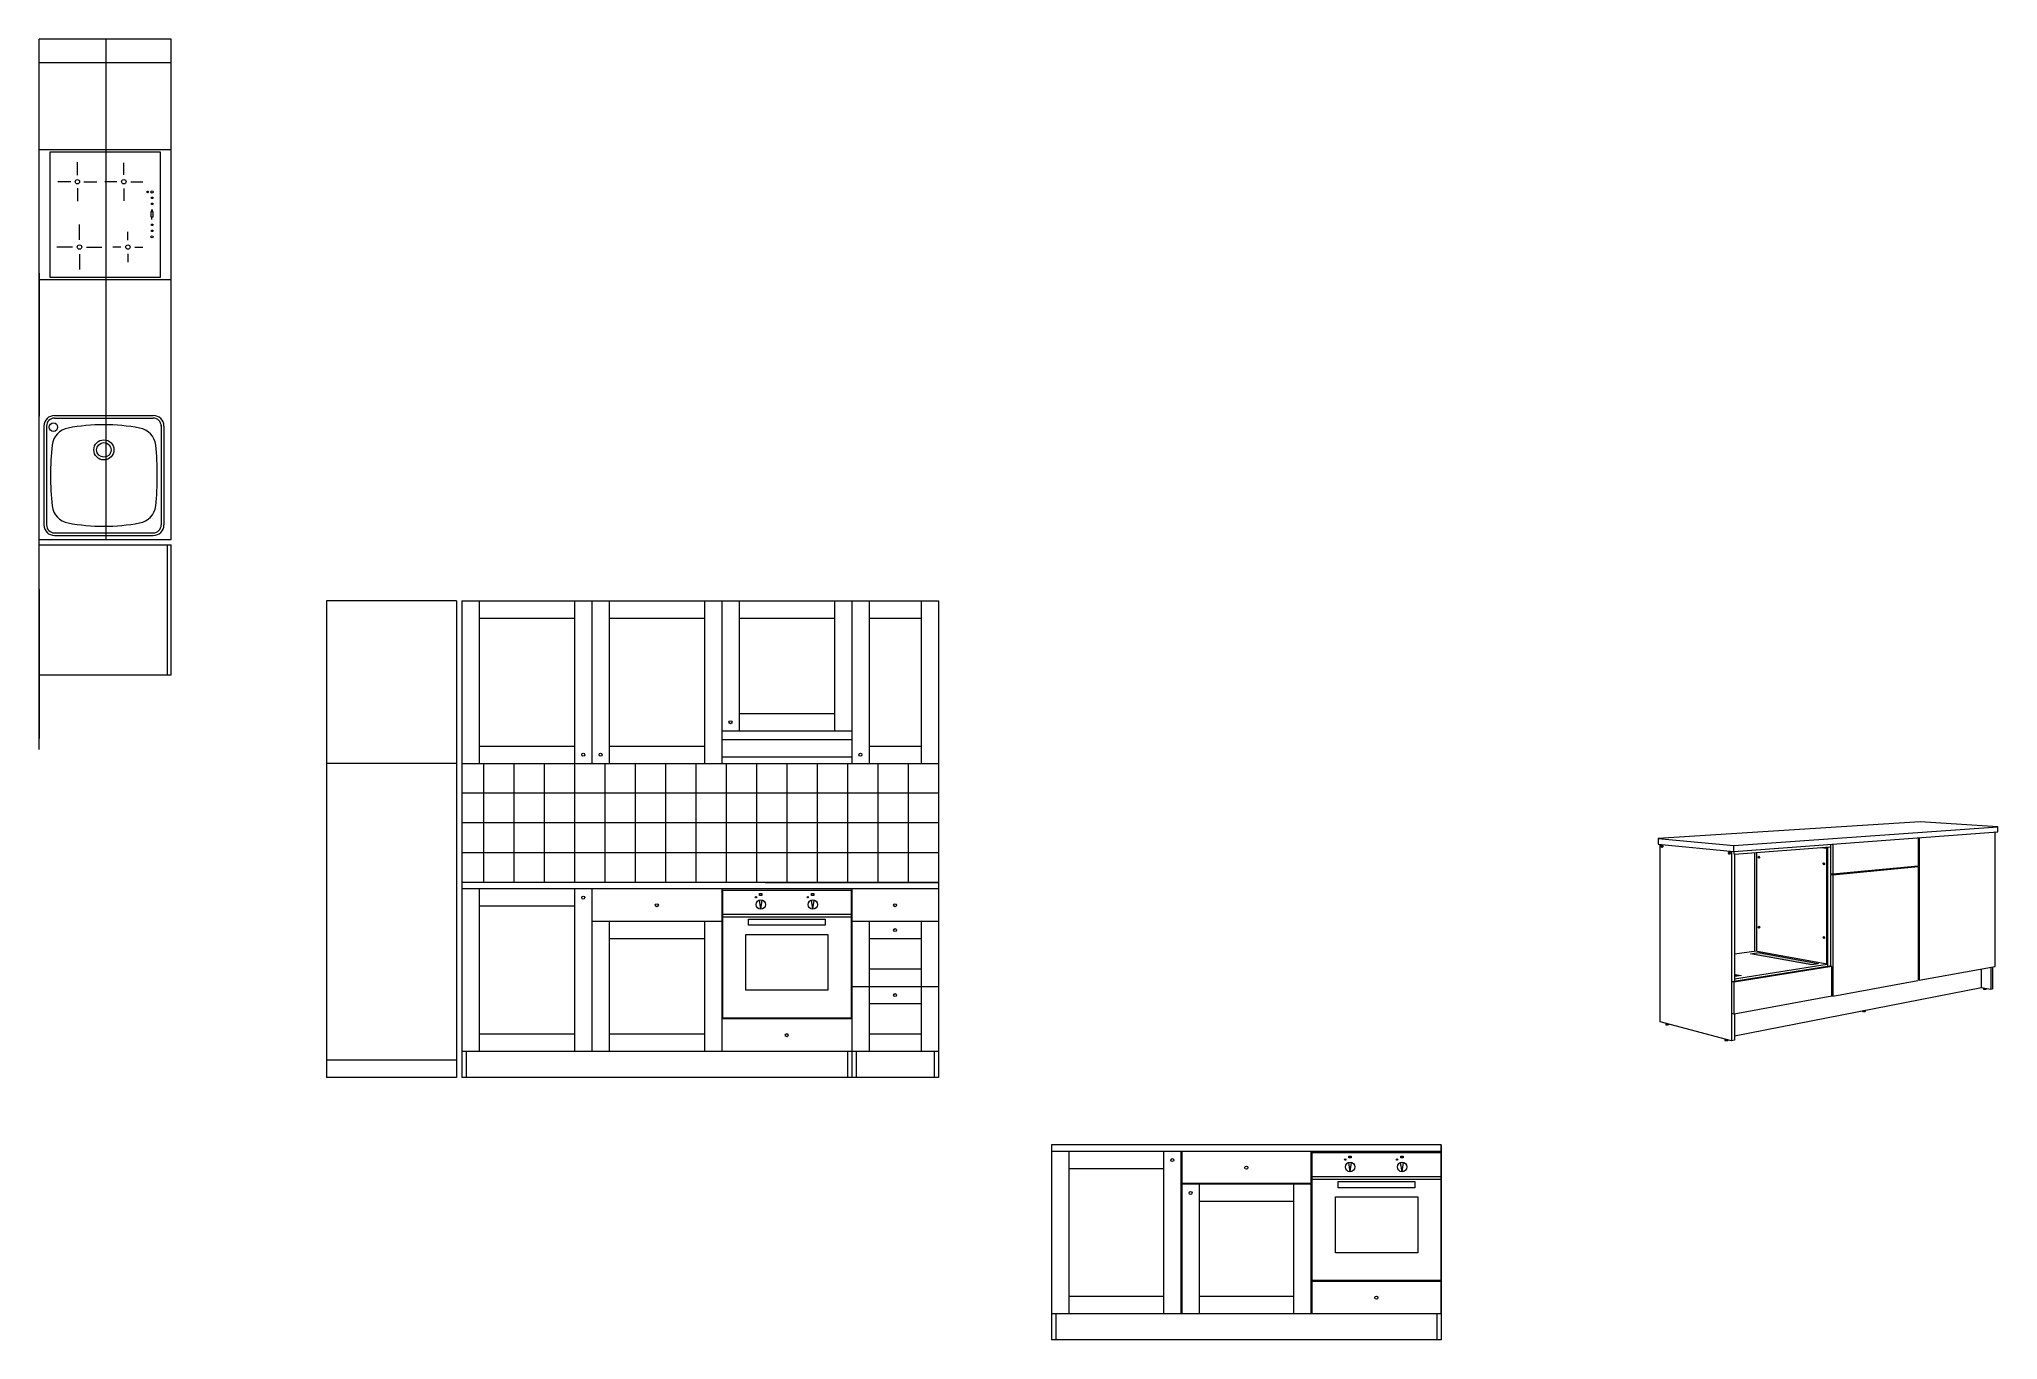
# Model space of a CAD drawing. Header units: metres. Extents: x -260 to 644, y -339 to 261.
import ezdxf

# ---------------------------------------------------------------- set-up
doc = ezdxf.new("R2010")
doc.units = ezdxf.units.M
doc.header["$MEASUREMENT"] = 0
for name, color, linetype, lineweight in [('A-FURN-BATH_Num_Penna__251_Num_Penna__251_Num_Penna__2', 251, 'Continuous', 18), ('A-FURN_Num_Penna__251_Num_Penna__251_Num_Penna__2', 251, 'Continuous', 18), ('A-FURN_Num_Penna__252_Num_Penna__252_Num_Penna__3', 252, 'Continuous', 18), ('A-FURN_Num_Penna__8_Num_Penna__8', 8, 'Continuous', 18), ('A-SECT-PATT_Num_Penna__5_Num_Penna__5', 5, 'Continuous', 18), ('A-SECT-PATT_Num_Penna__6_Num_Penna__6', 6, 'Continuous', 18), ('AA - pareti sezionate_Num_Penna__7_Num_Penna__7', 7, 'Continuous', 18), ('J-arredo_Num_Penna__8_Num_Penna__8', 8, 'Continuous', 18), ('PDF24_Geometry_Num_Penna__7_Num_Penna__7', 7, 'Continuous', 18), ('PDF53_Geometry_Num_Penna__7_Num_Penna__7', 7, 'Continuous', 18), ('PDF_Geometry_Num_Penna__7_Num_Penna__7', 7, 'Continuous', 18), ('PDF_Solid Fills_Num_Penna__2_Num_Penna__255', 255, 'Continuous', 18)]:
    doc.layers.add(name, color=color, linetype=linetype, lineweight=lineweight)
doc.layers.add('PDF_Geometry_Num_Penna__1_Num_Penna__1', color=7, linetype='Continuous', lineweight=18, true_color=0xd1d2d4)

msp = doc.modelspace()

# ---------------------------------------------------------------- hatches: boundary and pattern name
at = {"layer": 'PDF24_Geometry_Num_Penna__7_Num_Penna__7', "linetype": 'Continuous', "lineweight": 18}
msp.add_hatch(color=7, dxfattribs=at).paths.add_polyline_path([(0.78, -0.09, 0.046766), (0.78, -0.09)])
at = {"layer": 'PDF53_Geometry_Num_Penna__7_Num_Penna__7', "linetype": 'Continuous', "lineweight": 18}
msp.add_hatch(color=7, dxfattribs=at).paths.add_polyline_path([(0.97, -0.53, 0.046568), (0.97, -0.53)])
at = {"layer": 'PDF_Geometry_Num_Penna__1_Num_Penna__1', "linetype": 'Continuous', "lineweight": 18, "true_color": 0xd1d2d4}
for points in [[(558.02, -166.16), (561.02, -165.69), (561.05, -165.52), (533.45, -160.52), (529.76, -161.01)], [(522.39, -170.38), (522.38, -171.68), (522.59, -171.72), (525.87, -171.2), (525.91, -171.02)]]:
    msp.add_hatch(color=254, dxfattribs=at).paths.add_polyline_path(points)
at = {"layer": 'PDF_Solid Fills_Num_Penna__2_Num_Penna__255', "linetype": 'Continuous', "lineweight": 18}
for points in [[(533.59, -116.3), (533.63, -116.61), (533.72, -116.43)], [(563.57, -119.37), (563.6, -119.68), (563.7, -119.5)], [(533.62, -148.65), (533.66, -148.96), (533.75, -148.77)], [(563.59, -153.42), (563.63, -153.74), (563.72, -153.55)]]:
    msp.add_hatch(color=255, dxfattribs=at).paths.add_polyline_path(points)

# ---------------------------------------------------------------- linework, layer by layer
at = {"layer": 'A-FURN-BATH_Num_Penna__251_Num_Penna__251_Num_Penna__2', "color": 251, "linetype": 'Continuous', "lineweight": 18}
for p, q in [((-258.19, 82.68), (-258.19, 36.97)), ((-256.97, 82.67), (-256.97, 36.97)), ((-253.31, 87.48), (-207.68, 87.48)), ((-253.31, 86.26), (-207.68, 86.26)), ((-204.02, 82.82), (-204.02, 36.97)), ((-202.8, 82.6), (-202.8, 36.97)), ((-260.39, 30.26), (-199.39, 30.26)), ((-260.39, 27.76), (-199.39, 27.76)), ((-253.31, 33.31), (-207.68, 33.31)), ((-253.31, 32.09), (-207.68, 32.09))]:
    msp.add_line(p, q, dxfattribs=at)
for centre, radius in [((-253.83, 82.13), 1.98), ((-230.5, 71.62), 4.64), ((-230.5, 71.62), 3.36)]:
    msp.add_circle(centre, radius, dxfattribs=at)
for centre, radius, start, end in [((-253.31, 82.6), 4.88, 90.00195, 180.00195), ((-253.31, 82.6), 3.66, 90.00195, 180.00195), ((-245.34, 72.71), 9.15, 100.38124, 172.77), ((-230.5, -8.29), 91.5, 90, 100.38124), ((-230.5, -8.29), 91.5, 79.61876, 90), ((-215.66, 72.71), 9.15, 7.23, 79.61876), ((-207.68, 82.6), 4.88, 0.00195, 90.00195), ((-207.68, 82.6), 3.66, 0.00195, 90.00195), ((-118.62, 59.78), 136.52, 174.08223, 180.00097), ((-342.37, 59.78), 136.52, 359.99903, 5.91777), ((-118.62, 59.78), 136.52, 179.99903, 185.91777), ((-342.37, 59.78), 136.52, 354.08223, 0.00097), ((-245.34, 46.86), 9.15, 187.23, 259.61876), ((-215.66, 46.86), 9.15, 280.38124, 352.77), ((-253.31, 36.97), 4.88, 180, 270), ((-253.31, 36.97), 3.66, 180, 270), ((-230.5, 127.86), 91.5, 259.61876, 270), ((-230.5, 127.86), 91.5, 270, 280.38124), ((-207.68, 36.97), 4.88, 270, 0), ((-207.68, 36.97), 3.66, 270, 0)]:
    msp.add_arc(centre, radius, start, end, dxfattribs=at)
at = {"layer": 'A-FURN_Num_Penna__251_Num_Penna__251_Num_Penna__2', "color": 251, "linetype": 'Continuous', "lineweight": 18}
for p, q in [((-199.39, 261.26), (-260.39, 261.26)), ((-199.39, 30.26), (-199.39, 261.26)), ((-199.39, 250.26), (-260.39, 250.26)), ((-255.25, 151.26), (-255.25, 209.26)), ((-255.25, 209.26), (-204.52, 209.26)), ((-204.52, 209.26), (-204.52, 151.26)), ((-242.73, 198.46), (-242.73, 204.45)), ((-221.3, 198.59), (-221.3, 204.22)), ((-245.74, 195.45), (-251.74, 195.45)), ((-242.73, 192.44), (-242.73, 186.44)), ((-239.72, 195.45), (-233.73, 195.45)), ((-224.47, 195.42), (-230.09, 195.42)), ((-221.3, 192.25), (-221.3, 186.63)), ((-218.12, 195.42), (-212.5, 195.42)), ((-208.67, 182.28), (-207.89, 182.28)), ((-208.65, 179.12), (-208.65, 181.67)), ((-208.65, 181.67), (-207.91, 181.67)), ((-208.58, 187.66), (-208.58, 188.33)), ((-208.58, 188.33), (-207.91, 188.33)), ((-207.91, 187.66), (-208.58, 187.66)), ((-208.58, 184.94), (-208.58, 185.61)), ((-208.58, 185.61), (-207.91, 185.61)), ((-207.91, 184.94), (-208.58, 184.94)), ((-208.27, 181.88), (-208.27, 182.63)), ((-207.91, 188.33), (-207.91, 187.66)), ((-207.91, 185.61), (-207.91, 184.94)), ((-207.91, 181.67), (-207.91, 179.12)), ((-241.77, 168.55), (-241.77, 175.67)), ((-219.42, 168.49), (-219.42, 172.23)), ((-207.91, 179.12), (-208.65, 179.12)), ((-208.58, 175.18), (-208.58, 175.84)), ((-208.58, 175.84), (-207.91, 175.84)), ((-207.91, 175.18), (-208.58, 175.18)), ((-208.58, 172.4), (-208.58, 173.07)), ((-208.58, 173.07), (-207.91, 173.07)), ((-207.91, 172.4), (-208.58, 172.4)), ((-208.33, 178.03), (-208.33, 178.81)), ((-207.91, 175.84), (-207.91, 175.18)), ((-207.91, 173.07), (-207.91, 172.4)), ((-245.05, 165.28), (-252.17, 165.28)), ((-238.5, 165.28), (-231.38, 165.28)), ((-222.63, 165.28), (-226.37, 165.28)), ((-216.21, 165.28), (-212.46, 165.28)), ((-241.77, 162), (-241.77, 154.88)), ((-219.42, 162.07), (-219.42, 158.32)), ((-204.52, 151.26), (-255.25, 151.26)), ((-201.19, -32.24), (-201.19, 27.76)), ((-199.39, -32.24), (-199.39, 27.76)), ((-260.39, -32.24), (-199.39, -32.24))]:
    msp.add_line(p, q, dxfattribs=at)
for centre, radius in [((-242.73, 195.45), 1.01), ((-221.3, 195.42), 1.01), ((-210.29, 190.73), 0.389), ((-208.24, 190.73), 0.521), ((-241.77, 165.28), 1.01), ((-219.42, 165.28), 1.01), ((-208.24, 169.98), 0.521)]:
    msp.add_circle(centre, radius, dxfattribs=at)
at = {"layer": 'A-FURN_Num_Penna__252_Num_Penna__252_Num_Penna__3', "color": 252, "linetype": 'Continuous', "lineweight": 18}
for p, q in [((-229.39, 30.26), (-229.39, 261.26)), ((-260.39, 210.26), (-199.39, 210.26)), ((-260.39, 150.26), (-199.39, 150.26))]:
    msp.add_line(p, q, dxfattribs=at)
at = {"layer": 'A-FURN_Num_Penna__8_Num_Penna__8', "color": 8, "linetype": 'Continuous', "lineweight": 18}
for p, q in [((-260.39, 153.26), (-260.39, 261.26)), ((-260.39, 153.26), (-260.39, 87.26)), ((-260.39, 9.26), (-260.39, 87.26))]:
    msp.add_line(p, q, dxfattribs=at)
at = {"layer": 'A-SECT-PATT_Num_Penna__5_Num_Penna__5', "color": 5, "linetype": 'Continuous', "lineweight": 18}
for p, q in [((267.22, -327.31), (266.82, -327.31)), ((327.21, -327.31), (326.81, -327.31))]:
    msp.add_line(p, q, dxfattribs=at)
at = {"layer": 'A-SECT-PATT_Num_Penna__6_Num_Penna__6', "color": 6, "linetype": 'Continuous', "lineweight": 18}
for p, q in [((-127.69, 1.86), (-127.69, -218.14)), ((-67.69, 1.86), (-127.69, 1.86)), ((-67.69, 1.86), (-67.69, -218.14)), ((-65.19, 1.86), (154.81, 1.86)), ((-65.19, 1.86), (-65.19, -73.14)), ((-57.19, 1.86), (-57.19, -73.14)), ((-13.19, 1.86), (-13.19, -73.14)), ((-5.19, 1.86), (-5.19, -73.14)), ((2.81, 1.86), (2.81, -73.14)), ((46.81, 1.86), (46.81, -73.14)), ((54.81, 1.86), (54.81, -73.14)), ((62.81, 1.86), (62.81, -58.14)), ((106.81, 1.86), (106.81, -58.14)), ((114.81, 1.86), (114.81, -73.14)), ((122.81, 1.86), (122.81, -73.14)), ((146.81, 1.86), (146.81, -73.14)), ((154.81, 1.86), (154.81, -218.14)), ((-57.19, -6.14), (-13.19, -6.14)), ((2.81, -6.14), (46.81, -6.14)), ((62.81, -6.14), (106.81, -6.14)), ((122.81, -6.14), (146.81, -6.14)), ((62.81, -50.14), (106.81, -50.14)), ((54.81, -58.14), (114.81, -58.14)), ((54.81, -62.14), (114.81, -62.14)), ((-57.19, -65.14), (-13.19, -65.14)), ((2.81, -65.14), (46.81, -65.14)), ((54.81, -70.14), (114.81, -70.14)), ((122.81, -65.14), (146.81, -65.14)), ((-67.69, -73.14), (-127.69, -73.14)), ((-65.19, -73.14), (154.81, -73.14)), ((-65.19, -73.14), (-65.19, -128.14)), ((-55.19, -73.14), (-55.19, -128.14)), ((-41.19, -73.14), (-41.19, -128.14)), ((-27.19, -73.14), (-27.19, -128.14)), ((-13.19, -73.14), (-13.19, -128.14)), ((0.81, -73.14), (0.81, -128.14)), ((14.81, -73.14), (14.81, -128.14)), ((28.81, -73.14), (28.81, -128.14)), ((42.81, -73.14), (42.81, -128.14)), ((56.81, -73.14), (56.81, -128.14)), ((70.81, -73.14), (70.81, -128.14)), ((84.81, -73.14), (84.81, -128.14)), ((98.81, -73.14), (98.81, -128.14)), ((112.81, -73.14), (112.81, -128.14)), ((126.81, -73.14), (126.81, -128.14)), ((140.81, -73.14), (140.81, -128.14)), ((154.81, -86.89), (-65.19, -86.89)), ((154.81, -100.64), (-65.19, -100.64)), ((154.81, -114.39), (-65.19, -114.39)), ((154.81, -128.14), (-65.19, -128.14)), ((-65.19, -128.14), (-65.19, -206.14)), ((154.81, -131.14), (-65.19, -131.14)), ((-57.19, -131.14), (-57.19, -206.14)), ((-13.19, -131.14), (-13.19, -206.14)), ((-5.19, -131.14), (-5.19, -206.14)), ((54.81, -131.14), (54.81, -206.14)), ((55.11, -131.69), (114.51, -131.69)), ((55.11, -131.69), (55.11, -190.59)), ((72.28, -133.29), (73.29, -133.29)), ((72.28, -134.15), (72.28, -133.29)), ((73.29, -134.15), (72.28, -134.15)), ((73.29, -133.29), (73.29, -134.15)), ((74.81, -128.14), (154.81, -128.14)), ((96.27, -133.29), (97.28, -133.29)), ((96.27, -134.15), (96.27, -133.29)), ((97.28, -134.15), (96.27, -134.15)), ((97.28, -133.29), (97.28, -134.15)), ((114.51, -131.69), (114.51, -190.59)), ((114.81, -131.14), (114.81, -218.14)), ((-13.19, -139.14), (-57.19, -139.14)), ((55.11, -142.69), (114.51, -142.69)), ((55.11, -143.99), (114.51, -143.99)), ((72.82, -140.51), (72.15, -136.26)), ((72.82, -140.51), (73.48, -136.26)), ((96.8, -140.51), (96.14, -136.26)), ((96.8, -140.51), (97.47, -136.26)), ((54.81, -146.14), (-5.19, -146.14)), ((2.81, -146.14), (2.81, -206.14)), ((46.81, -146.14), (46.81, -206.14)), ((65.83, -152.1), (103.79, -152.1)), ((65.83, -177.93), (65.83, -152.1)), ((67.14, -145.05), (102.48, -145.05)), ((67.14, -147.9), (67.14, -145.05)), ((102.48, -147.9), (67.14, -147.9)), ((102.48, -145.05), (102.48, -147.9)), ((103.79, -152.1), (103.79, -177.93)), ((154.81, -146.14), (114.81, -146.14)), ((122.81, -146.14), (122.81, -206.14)), ((146.81, -146.14), (146.81, -206.14)), ((46.81, -154.14), (2.81, -154.14)), ((146.81, -154.14), (122.81, -154.14)), ((146.81, -168.14), (122.81, -168.14)), ((103.79, -177.93), (65.83, -177.93)), ((114.81, -176.14), (154.81, -176.14)), ((146.81, -184.14), (122.81, -184.14)), ((-13.19, -198.14), (-57.19, -198.14)), ((46.81, -198.14), (2.81, -198.14)), ((114.81, -191.14), (54.81, -191.14)), ((55.11, -190.59), (114.51, -190.59)), ((146.81, -198.14), (122.81, -198.14)), ((154.81, -206.14), (-65.19, -206.14)), ((-65.19, -206.14), (-65.19, -218.14)), ((-63.19, -206.14), (-63.19, -218.14)), ((112.81, -206.14), (112.81, -218.14)), ((116.81, -206.14), (116.81, -218.14)), ((152.81, -206.14), (152.81, -218.14)), ((-67.69, -210.14), (-127.69, -210.14)), ((-67.69, -218.14), (-127.69, -218.14)), ((154.81, -218.14), (-65.19, -218.14)), ((387.02, -249.31), (207.02, -249.31)), ((207.02, -249.31), (207.02, -327.31)), ((387.02, -252.31), (207.02, -252.31)), ((215.02, -252.31), (215.02, -327.31)), ((258.82, -252.31), (258.82, -327.31)), ((266.82, -252.31), (266.82, -327.31)), ((267.22, -252.31), (267.22, -267.11)), ((326.82, -252.31), (326.82, -267.11)), ((327.21, -252.86), (386.82, -252.86)), ((327.21, -252.86), (327.21, -265.16)), ((386.82, -249.31), (386.82, -311.76)), ((386.82, -252.86), (386.82, -311.76)), ((387.02, -249.31), (387.02, -327.31)), ((258.82, -260.31), (215.02, -260.31)), ((344.92, -261.68), (344.25, -257.43)), ((344.38, -254.46), (345.39, -254.46)), ((344.38, -255.32), (344.38, -254.46)), ((345.39, -255.32), (344.38, -255.32)), ((344.92, -261.68), (345.58, -257.43)), ((345.39, -254.46), (345.39, -255.32)), ((368.91, -261.68), (368.24, -257.43)), ((368.37, -254.46), (369.38, -254.46)), ((368.37, -255.32), (368.37, -254.46)), ((369.38, -255.32), (368.37, -255.32)), ((368.91, -261.68), (369.57, -257.43)), ((369.38, -254.46), (369.38, -255.32)), ((326.82, -267.11), (267.22, -267.11)), ((326.82, -267.51), (267.22, -267.51)), ((267.22, -267.51), (267.22, -327.31)), ((275.22, -267.51), (275.22, -327.31)), ((318.82, -267.51), (318.82, -327.31)), ((326.82, -267.51), (326.82, -327.31)), ((327.21, -263.86), (386.82, -263.86)), ((327.21, -265.16), (386.82, -265.16)), ((327.21, -265.16), (327.21, -311.76)), ((339.44, -266.22), (374.79, -266.22)), ((339.44, -269.07), (339.44, -266.22)), ((374.79, -269.07), (339.44, -269.07)), ((374.79, -266.22), (374.79, -269.07)), ((318.82, -275.51), (275.22, -275.51)), ((338.13, -273.27), (376.1, -273.27)), ((338.13, -299.09), (338.13, -273.27)), ((376.1, -273.27), (376.1, -299.09)), ((376.1, -299.09), (338.13, -299.09)), ((327.21, -311.76), (386.82, -311.76)), ((386.82, -312.31), (327.21, -312.31)), ((327.21, -312.31), (327.21, -327.31)), ((386.82, -312.31), (386.82, -327.31)), ((258.82, -319.31), (215.02, -319.31)), ((318.82, -319.31), (275.22, -319.31)), ((207.02, -327.31), (207.02, -339.31)), ((266.82, -327.31), (207.02, -327.31)), ((209.02, -327.31), (209.02, -339.31)), ((326.82, -327.31), (267.22, -327.31)), ((387.02, -327.31), (327.21, -327.31)), ((385.02, -327.31), (385.02, -339.31)), ((387.02, -327.31), (387.02, -339.31)), ((387.02, -339.31), (207.02, -339.31))]:
    msp.add_line(p, q, dxfattribs=at)
for centre, radius in [((58.81, -54.14), 0.7), ((-9.19, -69.14), 0.7), ((-1.19, -69.14), 0.7), ((118.81, -69.14), 0.7), ((-9.19, -135.14), 0.7), ((70.53, -134.93), 0.318), ((94.52, -134.93), 0.318), ((24.81, -138.64), 0.7), ((72.82, -138.34), 2.18), ((96.8, -138.34), 2.18), ((134.81, -138.64), 0.7), ((134.81, -150.14), 0.7), ((134.81, -180.14), 0.7), ((84.81, -198.64), 0.7), ((262.82, -256.31), 0.7), ((297.02, -259.81), 0.7), ((342.63, -256.1), 0.318), ((344.92, -259.5), 2.18), ((366.62, -256.1), 0.318), ((368.91, -259.5), 2.18), ((271.22, -271.51), 0.7), ((357.02, -319.81), 0.7)]:
    msp.add_circle(centre, radius, dxfattribs=at)
at = {"layer": 'AA - pareti sezionate_Num_Penna__7_Num_Penna__7', "color": 7, "linetype": 'Continuous', "lineweight": 18}
msp.add_line((-260.39, -66.74), (-260.39, 261.26), dxfattribs=at)
at = {"layer": 'J-arredo_Num_Penna__8_Num_Penna__8', "color": 8, "linetype": 'Continuous', "lineweight": 18}
msp.add_line((-260.37, 7.26), (-260.37, -61.72), dxfattribs=at)
at = {"layer": 'PDF_Geometry_Num_Penna__7_Num_Penna__7', "color": 7, "linetype": 'Continuous', "lineweight": 18, "flags": 128}
for points in [[(608.14, -100.2), (487.21, -107.78)], [(487.21, -107.78), (522.06, -111.04)], [(487.21, -107.78), (487.21, -110.41)], [(522.06, -113.85), (522.06, -111.04), (643.97, -102.45)], [(522.06, -113.85), (643.97, -104.77)], [(607.18, -107.5), (607.18, -120.57)], [(607.44, -107.49), (607.58, -107.5), (607.58, -173.31)], [(643.97, -104.77), (643.97, -102.45), (608.14, -100.2)], [(642.67, -104.89), (642.54, -104.88)], [(642.67, -166.94), (642.67, -104.89)], [(487.21, -110.41), (522.06, -113.85)], [(488, -192.49), (488, -110.49)], [(488.81, -111.17), (488.94, -111.24), (488.99, -111.49), (488.91, -111.6)], [(519.99, -114.34), (520.12, -114.4), (520.17, -114.66), (520.09, -114.77)], [(521.04, -113.75), (521.04, -201.24)], [(522.13, -113.83), (522.13, -115.06)], [(522.33, -115.06), (566.53, -111.69)], [(522.33, -115.06), (522.33, -173.52)], [(531.79, -159.88), (531.79, -114.34)], [(532.67, -159.9), (532.67, -114.28)], [(562.13, -112.03), (565.14, -112.3)], [(564.86, -112.31), (564.86, -165.79)], [(565.28, -111.84), (565.28, -166.89)], [(566.75, -110.65), (566.75, -124.21)], [(567.74, -110.76), (567.74, -124.31)], [(566.75, -124.62), (566.75, -166.79)], [(607.18, -120.57), (567.76, -124.31), (566.77, -124.2)], [(607.18, -120.98), (567.76, -124.73), (566.77, -124.62)], [(567.74, -124.73), (567.74, -180.55)], [(605.81, -120.71), (607.18, -120.98)], [(607.18, -120.98), (607.18, -173.31)], [(532.54, -159.82), (522.33, -161.23)], [(565.19, -165.86), (532.89, -159.97)], [(537.31, -160.78), (537.31, -160.75)], [(539.56, -161.16), (539.56, -161.19)], [(566.32, -166.72), (521.22, -173.95)], [(567.31, -166.9), (522.19, -174.15)], [(522.33, -172.66), (565.19, -165.86)], [(567.31, -166.9), (566.32, -166.72)], [(567.31, -180.64), (567.31, -166.9)], [(607.73, -173.29), (642.67, -166.94)], [(636.37, -176.57), (636.37, -168.08)], [(640.67, -167.3), (640.67, -177.42)], [(641.56, -167.14), (641.56, -177.25)], [(522.19, -188.9), (522.19, -174.15), (521.22, -173.95)], [(567.31, -180.64), (522.19, -188.9), (521.22, -188.67)], [(522.33, -198.94), (636.37, -176.57)], [(567.74, -180.55), (567.31, -180.47)], [(567.74, -180.55), (607.02, -173.42)], [(607.61, -173.31), (607.42, -173.27)], [(636.15, -176.62), (640.67, -177.42), (641.56, -177.25)], [(637.43, -176.9), (637.43, -177.3)], [(637.46, -176.85), (637.46, -176.9)], [(638.03, -177.02), (638.07, -177.02)], [(638.65, -177.33), (638.65, -177.06)], [(522.33, -188.88), (522.33, -200.98)], [(581.51, -187.33), (581.51, -187.58)], [(582.8, -187.13), (582.8, -187.08)], [(582.84, -187.57), (582.84, -187.13)], [(521.04, -201.24), (488, -192.49)], [(490.62, -193.25), (490.62, -193.71)], [(490.62, -193.27), (490.62, -193.73)], [(490.65, -193.19), (490.65, -193.25)], [(491.15, -193.37), (491.2, -193.37)], [(492.03, -193.67), (492.03, -193.56)], [(517.93, -200.51), (517.93, -201)], [(517.93, -201.01), (517.95, -201.03), (518.01, -201.06), (518.1, -201.09), (518.22, -201.11), (518.36, -201.13), (518.52, -201.13), (518.68, -201.13), (518.84, -201.12), (518.99, -201.1), (519.13, -201.08), (519.24, -201.05), (519.32, -201.02), (519.38, -200.98), (519.39, -200.95)], [(517.96, -200.43), (517.96, -200.49)], [(519.4, -200.94), (519.4, -200.81)], [(519.4, -200.92), (519.4, -200.81)], [(522.33, -200.98), (521.04, -201.24)]]:
    msp.add_lwpolyline(points, dxfattribs=at)
for points in [[(558.02, -166.16), (529.76, -161.01), (533.45, -160.52), (561.05, -165.52), (561.02, -165.69)], [(637.45, -176.88), (637.45, -176.88)], [(637.45, -176.93), (637.45, -176.93)], [(638.53, -177.38), (638.54, -177.38), (638.54, -177.38)], [(638.6, -177.36), (638.61, -177.36)], [(581.54, -187.62), (581.54, -187.62)], [(582.25, -187.72), (582.25, -187.72)], [(582.62, -187.23), (582.63, -187.23), (582.63, -187.23), (582.64, -187.23), (582.64, -187.23)], [(582.68, -187.66), (582.68, -187.66), (582.69, -187.66), (582.69, -187.66)], [(582.68, -187.67), (582.69, -187.67)], [(582.73, -187.65), (582.73, -187.65), (582.74, -187.64)], [(582.8, -187.17), (582.8, -187.17)], [(582.8, -187.61), (582.8, -187.61)], [(582.83, -187.11), (582.82, -187.11)], [(582.82, -187.15), (582.82, -187.15)], [(490.64, -193.23), (490.63, -193.23)], [(490.63, -193.27), (490.63, -193.27)], [(490.64, -193.75), (490.65, -193.75)], [(490.67, -193.31), (490.67, -193.31), (490.68, -193.31)], [(490.67, -193.77), (490.67, -193.77), (490.68, -193.77)], [(490.71, -193.32), (490.71, -193.32), (490.72, -193.32)], [(490.76, -193.34), (490.76, -193.34), (490.77, -193.34)], [(490.81, -193.35), (490.81, -193.35), (490.82, -193.35), (490.82, -193.35), (490.83, -193.35)], [(491.3, -193.84), (491.31, -193.84)], [(491.85, -193.76), (491.86, -193.76), (491.86, -193.76), (491.87, -193.76)], [(491.91, -193.75), (491.91, -193.74), (491.92, -193.74), (491.92, -193.74)], [(491.99, -193.71), (491.99, -193.71), (491.99, -193.71)], [(517.92, -200.49), (517.93, -200.49)], [(517.94, -200.46), (517.93, -200.47)], [(517.94, -200.51), (517.94, -200.51)], [(517.94, -201), (517.94, -201)], [(517.96, -200.44), (517.95, -200.44), (517.95, -200.44)], [(517.95, -200.53), (517.96, -200.53), (517.96, -200.53)], [(517.95, -201.02), (517.96, -201.02), (517.96, -201.02)], [(517.99, -200.55), (517.99, -200.55), (518, -200.55)], [(517.99, -201.04), (517.99, -201.04), (518, -201.04)], [(518.03, -200.57), (518.04, -200.57), (518.04, -200.57)], [(518.39, -201.12), (518.4, -201.12)], [(518.67, -201.12), (518.68, -201.12)], [(519.24, -201.03), (519.24, -201.03), (519.25, -201.03), (519.25, -201.03)], [(519.29, -201.01), (519.3, -201.01), (519.3, -201.01), (519.31, -201.01)], [(519.33, -200.99), (519.34, -200.99), (519.34, -200.99)], [(519.38, -200.95), (519.39, -200.95)]]:
    msp.add_lwpolyline(points, close=True, dxfattribs=at)
for points in [[(637.44, -176.92), (637.44, -176.91), (637.43, -176.91), (637.43, -177.32, 0.201442), (638.63, -177.36), (638.64, -177.34), (638.63, -177.34), (638.63, -177.34), (638.63, -177.34)], [(637.47, -176.95), (637.48, -176.95), (637.48, -176.95, 0.018424), (637.5, -176.96), (637.51, -176.96), (637.51, -176.96, -0.006222), (637.55, -176.97), (637.55, -176.97), (637.56, -176.97)], [(637.59, -176.98), (637.59, -176.98), (637.6, -176.98), (637.6, -176.98), (637.61, -176.98, 0.016867), (637.64, -176.99)], [(637.79, -177.42), (637.79, -177.42, -0.122578), (637.77, -177.41)], [(638.1, -177.44), (638.1, -177.44, -0.114616), (638.07, -177.43)], [(638.18, -177.02, 0.00623), (638.23, -177.02, 0.115976), (638.26, -177.02)], [(582.83, -187.59), (582.82, -187.6), (582.83, -187.6, -0.253247), (581.53, -187.61), (581.52, -187.6), (581.52, -187.6), (581.53, -187.61)], [(581.9, -187.26, 0.139568), (581.94, -187.26, 0.011144), (581.98, -187.27)], [(582.27, -187.27, 0.016417), (582.32, -187.27, 0.132235), (582.36, -187.26)], [(582.68, -187.22), (582.68, -187.22), (582.69, -187.22), (582.69, -187.22), (582.7, -187.21, 0.014315), (582.73, -187.2), (582.73, -187.2), (582.74, -187.2), (582.75, -187.2, -0.004197), (582.77, -187.19), (582.77, -187.19), (582.78, -187.19), (582.78, -187.19)], [(492.02, -193.69), (492.01, -193.69), (492.01, -193.69), (492.01, -193.69, -0.203888), (490.65, -193.77), (490.64, -193.76), (490.63, -193.74), (490.63, -193.74), (490.63, -193.74)], [(490.9, -193.83), (490.89, -193.83, -0.188963), (490.87, -193.82)], [(491.59, -193.81, -0.120473), (491.56, -193.82), (491.56, -193.82)], [(518.09, -200.58), (518.09, -200.59), (518.1, -200.59), (518.11, -200.59, 0.001408), (518.15, -200.6), (518.15, -200.6), (518.16, -200.6), (518.16, -200.6), (518.17, -200.6), (518.17, -200.6)], [(518.38, -200.62, 0.005208), (518.33, -200.62, -0.182644), (518.29, -200.61)], [(518.42, -200.62, 0.004963), (518.47, -200.62, 0.143436), (518.51, -200.63, 0.009614), (518.56, -200.63, 0.114374), (518.6, -200.63, 0.009368), (518.66, -200.62, 0.125972), (518.7, -200.62)], [(518.56, -201.11, 0.139791), (518.59, -201.12), (518.59, -201.12)]]:
    msp.add_lwpolyline(points, format="xyb", dxfattribs=at)
for points in [[(637.94, -177.43), (637.95, -177.43, -0.117598), (637.93, -177.43), (637.93, -177.43)], [(638.03, -177.43, -0.117261), (638, -177.44)], [(582.51, -187.69, -0.131586), (582.49, -187.7)], [(582.77, -187.63), (582.77, -187.63, 0.24169)], [(518.04, -201.06), (518.04, -201.07, -0.204304)]]:
    msp.add_lwpolyline(points, format="xyb", close=True, dxfattribs=at)
at = {"layer": 'PDF_Geometry_Num_Penna__7_Num_Penna__7', "color": 7, "linetype": 'Continuous', "lineweight": 18}
for centre, radius, start, end in [((637.45, -177.3), 0.0246, 238.8407, 255.49199), ((637.45, -176.94), 0.0191, 105.85928, 119.38045), ((637.53, -176.86), 0.105, 253.40421, 257.10867), ((637.54, -176.97), 0.00329, 176.29895, 261.02067), ((637.6, -176.96), 0.0211, 229.43895, 245.09059), ((637.48, -178.3), 1.31, 80.53594, 82.13579), ((637.79, -176.95), 0.0616, 252.01613, 280.00204), ((637.86, -177.34), 0.0835, 254.01602, 276.0445), ((638.02, -175.06), 1.97, 265.73081, 267.00329), ((637.91, -178.94), 1.92, 87.57558, 88.92653), ((638.01, -177.42), 0.0131, 258.57881, 281.42119), ((638.63, -177.32), 0.0216, 288.89418, 299.99373), ((638.64, -177.3), 0.0273, 270.48245, 282.93723), ((581.54, -187.61), 0.0134, 233.85908, 261.38065), ((581.61, -187.63), 0.0267, 235.80791, 280.81336), ((582.09, -187.18), 0.0918, 257.50623, 280.31134), ((582.09, -187.63), 0.0806, 255.88815, 281.92942), ((582.17, -187.17), 0.1, 260.02277, 281.05825), ((582.17, -187.63), 0.082, 257.08173, 282.91827), ((582.42, -187.2), 0.0665, 259.86853, 289.46519), ((582.64, -188.08), 0.836, 95.7625, 98.60604), ((582.63, -187.64), 0.0376, 259.2311, 301.37859), ((582.77, -187.72), 0.0762, 106.37915, 110.49075), ((582.66, -186.97), 0.25, 299.70707, 300.8058), ((582.78, -187.1), 0.0793, 288.42068, 292.69141), ((582.78, -187.54), 0.0793, 288.42068, 292.69141), ((582.8, -187.13), 0.0261, 5.6292, 28.85372), ((582.78, -187.05), 0.0842, 303.55694, 306.4271), ((582.82, -187.14), 0.0131, 286.37355, 306.75656), ((582.81, -187.56), 0.0357, 299.6861, 307.69403), ((490.71, -193.41), 0.186, 118.88712, 120.60265), ((490.67, -193.04), 0.216, 257.75646, 259.62368), ((490.76, -193.48), 0.289, 111.74996, 113.01031), ((490.67, -193.3), 0.011, 216.04999, 244.33887), ((490.77, -193.18), 0.158, 243.94645, 246.01976), ((491.82, -184.82), 8.59, 263.87128, 264.15881), ((491.02, -195.8), 2.43, 87.81399, 88.98149), ((491.22, -193.75), 0.0846, 257.4121, 283.62023), ((493.89, -259.6), 66.28, 92.25288, 92.29804), ((491.39, -193.75), 0.08, 259.69786, 287.51907), ((491.65, -193.74), 0.0636, 262.51184, 293.74837), ((491.66, -193.79), 0.0196, 270.18972, 288.73492), ((517.96, -200.49), 0.0291, 154.79991, 180.79916), ((518.16, -201.05), 0.0365, 236.56961, 284.72443), ((518.4, -201.04), 0.0748, 252.66445, 282.13043), ((518.49, -201.04), 0.0739, 253.90591, 285.09767), ((518.49, -201.09), 0.0295, 254.74879, 270.38839), ((519.29, -200.83), 0.175, 285.51517, 287.88331)]:
    msp.add_arc(centre, radius, start, end, dxfattribs=at)
for centre, major_axis, ratio in [((533.73, -116.46), (-0.018, 0.289), 0.616015), ((563.68, -119.51), (-0.023, 0.304), 0.650868), ((533.73, -148.74), (-0.028, 0.289), 0.610711), ((563.68, -153.59), (-0.036, 0.305), 0.642354)]:
    msp.add_ellipse(centre, major_axis=major_axis, ratio=ratio, dxfattribs=at)
for points in [[(488.5, -111.45), (488.43, -111.13), (488.56, -110.83), (488.78, -110.78)], [(489.01, -111.95), (488.79, -112), (488.56, -111.77), (488.5, -111.45)], [(488.78, -110.78), (489, -110.74), (489.24, -110.97), (489.3, -111.29)], [(489.3, -111.29), (489.37, -111.61), (489.24, -111.91), (489.01, -111.95)], [(519.68, -114.62), (519.61, -114.3), (519.74, -114), (519.96, -113.95)], [(520.2, -115.12), (519.98, -115.17), (519.74, -114.94), (519.68, -114.62)], [(519.96, -113.95), (520.19, -113.91), (520.42, -114.13), (520.48, -114.46)], [(520.48, -114.46), (520.55, -114.78), (520.42, -115.08), (520.2, -115.12)], [(533.36, -116.46), (533.33, -116.2), (533.44, -115.97), (533.61, -115.95)], [(533.36, -116.46), (533.33, -116.2), (533.44, -115.97), (533.61, -115.95)], [(533.72, -116.9), (533.55, -116.92), (533.39, -116.73), (533.36, -116.46)], [(533.72, -116.9), (533.55, -116.92), (533.39, -116.73), (533.36, -116.46)], [(533.61, -115.95), (533.78, -115.94), (533.94, -116.13), (533.97, -116.39)], [(533.61, -115.95), (533.78, -115.94), (533.94, -116.13), (533.97, -116.39)], [(533.97, -116.39), (534, -116.66), (533.89, -116.88), (533.72, -116.9)], [(533.97, -116.39), (534, -116.66), (533.89, -116.88), (533.72, -116.9)], [(563.34, -119.53), (563.31, -119.27), (563.42, -119.04), (563.59, -119.02)], [(563.34, -119.53), (563.31, -119.27), (563.42, -119.04), (563.59, -119.02)], [(563.7, -119.97), (563.53, -119.99), (563.37, -119.79), (563.34, -119.53)], [(563.7, -119.97), (563.53, -119.99), (563.37, -119.79), (563.34, -119.53)], [(563.59, -119.02), (563.76, -119), (563.92, -119.2), (563.95, -119.46)], [(563.59, -119.02), (563.76, -119), (563.92, -119.2), (563.95, -119.46)], [(563.95, -119.46), (563.98, -119.72), (563.87, -119.95), (563.7, -119.97)], [(563.95, -119.46), (563.98, -119.72), (563.87, -119.95), (563.7, -119.97)], [(533.39, -148.81), (533.36, -148.55), (533.48, -148.32), (533.65, -148.3)], [(533.39, -148.81), (533.36, -148.55), (533.48, -148.32), (533.65, -148.3)], [(533.75, -149.25), (533.59, -149.27), (533.42, -149.07), (533.39, -148.81)], [(533.75, -149.25), (533.59, -149.27), (533.42, -149.07), (533.39, -148.81)], [(533.65, -148.3), (533.82, -148.28), (533.98, -148.48), (534.01, -148.74)], [(533.65, -148.3), (533.82, -148.28), (533.98, -148.48), (534.01, -148.74)], [(534.01, -148.74), (534.04, -149), (533.92, -149.23), (533.75, -149.25)], [(534.01, -148.74), (534.04, -149), (533.92, -149.23), (533.75, -149.25)], [(563.36, -153.59), (563.33, -153.32), (563.44, -153.1), (563.61, -153.08)], [(563.36, -153.59), (563.33, -153.32), (563.44, -153.1), (563.61, -153.08)], [(563.72, -154.03), (563.55, -154.04), (563.39, -153.85), (563.36, -153.59)], [(563.72, -154.03), (563.55, -154.04), (563.39, -153.85), (563.36, -153.59)], [(563.61, -153.08), (563.78, -153.06), (563.94, -153.26), (563.97, -153.52)], [(563.61, -153.08), (563.78, -153.06), (563.94, -153.26), (563.97, -153.52)], [(563.97, -153.52), (564, -153.78), (563.89, -154.01), (563.72, -154.03)], [(563.97, -153.52), (564, -153.78), (563.89, -154.01), (563.72, -154.03)], [(637.44, -176.9), (637.44, -176.9), (637.43, -176.9), (637.43, -176.9)], [(637.43, -176.9), (637.44, -176.9), (637.44, -176.9), (637.44, -176.9)], [(637.44, -176.91), (637.44, -176.91), (637.43, -176.91), (637.43, -176.91)], [(637.43, -176.91), (637.44, -176.91), (637.44, -176.92), (637.44, -176.92)], [(637.43, -177.3), (637.43, -177.3), (637.43, -177.31), (637.43, -177.31)], [(637.43, -177.32), (637.43, -177.32), (637.43, -177.32), (637.43, -177.32)], [(637.43, -177.32), (637.44, -177.32), (637.44, -177.33), (637.44, -177.33)], [(637.44, -176.88), (637.45, -176.88), (637.44, -176.88), (637.44, -176.88)], [(637.44, -176.88), (637.44, -176.88), (637.44, -176.89), (637.44, -176.89)], [(637.45, -176.89), (637.45, -176.89), (637.44, -176.9), (637.44, -176.9)], [(637.44, -176.9), (637.44, -176.9), (637.44, -176.91), (637.44, -176.91)], [(637.44, -176.92), (637.45, -176.92), (637.45, -176.93), (637.45, -176.93)], [(637.44, -176.93), (637.45, -176.93), (637.45, -176.93), (637.45, -176.93)], [(637.44, -177.32), (637.44, -177.32), (637.44, -177.33), (637.44, -177.33)], [(637.44, -177.33), (637.45, -177.33), (637.44, -177.34), (637.45, -177.34)], [(637.44, -177.33), (637.44, -177.33), (637.44, -177.33), (637.44, -177.33)], [(637.44, -177.33), (637.45, -177.33), (637.45, -177.34), (637.46, -177.34)], [(637.46, -176.88), (637.46, -176.88), (637.45, -176.88), (637.45, -176.88)], [(637.45, -177.34), (637.45, -177.34), (637.45, -177.34), (637.45, -177.34)], [(637.45, -177.34), (637.45, -177.34), (637.45, -177.34), (637.45, -177.34)], [(637.46, -176.93), (637.46, -176.93), (637.46, -176.94), (637.47, -176.94)], [(637.46, -177.35), (637.47, -177.35), (637.47, -177.35), (637.48, -177.35)], [(637.47, -176.94), (637.47, -176.94), (637.47, -176.94), (637.47, -176.94)], [(637.47, -176.94), (637.47, -176.94), (637.47, -176.95), (637.47, -176.95)], [(637.47, -177.35), (637.47, -177.35), (637.47, -177.35), (637.47, -177.35)], [(637.47, -177.35), (637.47, -177.35), (637.47, -177.35), (637.47, -177.35)], [(637.47, -177.35), (637.47, -177.35), (637.47, -177.36), (637.47, -177.36)], [(637.48, -177.35), (637.48, -177.35), (637.48, -177.36), (637.48, -177.36)], [(637.5, -176.95), (637.5, -176.95), (637.5, -176.96), (637.5, -176.96)], [(637.5, -177.36), (637.5, -177.36), (637.5, -177.36), (637.5, -177.36)], [(637.5, -177.36), (637.5, -177.36), (637.5, -177.37), (637.5, -177.37)], [(637.5, -177.36), (637.5, -177.36), (637.51, -177.36), (637.51, -177.36)], [(637.5, -177.37), (637.51, -177.37), (637.51, -177.37), (637.51, -177.37)], [(637.5, -177.37), (637.5, -177.37), (637.5, -177.37), (637.5, -177.37)], [(637.51, -177.36), (637.52, -177.36), (637.51, -177.37), (637.51, -177.37)], [(637.51, -177.37), (637.52, -177.37), (637.51, -177.37), (637.51, -177.37)], [(637.54, -176.97), (637.54, -176.97), (637.55, -176.97), (637.55, -176.97)], [(637.54, -177.37), (637.54, -177.37), (637.54, -177.38), (637.54, -177.38)], [(637.54, -177.37), (637.54, -177.37), (637.55, -177.38), (637.56, -177.38)], [(637.54, -177.38), (637.54, -177.38), (637.54, -177.38), (637.54, -177.38)], [(637.54, -177.38), (637.54, -177.38), (637.54, -177.38), (637.55, -177.38)], [(637.56, -177.38), (637.56, -177.38), (637.55, -177.38), (637.55, -177.38)], [(637.55, -177.38), (637.56, -177.38), (637.55, -177.38), (637.55, -177.38)], [(637.56, -176.97), (637.57, -176.97), (637.57, -176.98), (637.58, -176.98)], [(637.58, -177.38), (637.59, -177.38), (637.6, -177.39), (637.61, -177.39)], [(637.58, -177.39), (637.59, -177.39), (637.58, -177.39), (637.58, -177.39)], [(637.58, -177.39), (637.59, -177.39), (637.59, -177.39), (637.59, -177.39)], [(637.59, -177.39), (637.59, -177.39), (637.59, -177.4), (637.59, -177.4)], [(637.61, -177.39), (637.61, -177.39), (637.6, -177.39), (637.61, -177.39)], [(637.61, -177.39), (637.61, -177.39), (637.6, -177.4), (637.6, -177.4)], [(637.64, -176.99), (637.65, -176.99), (637.66, -176.99), (637.66, -176.99)], [(637.64, -177.4), (637.65, -177.4), (637.66, -177.4), (637.66, -177.4)], [(637.66, -177.4), (637.67, -177.4), (637.66, -177.4), (637.66, -177.4)], [(637.66, -177.4), (637.67, -177.4), (637.66, -177.41), (637.66, -177.41)], [(637.66, -177.41), (637.66, -177.41), (637.66, -177.41), (637.66, -177.41)], [(637.7, -177), (637.71, -177), (637.72, -177), (637.73, -177)], [(637.7, -177.4), (637.71, -177.4), (637.72, -177.41), (637.73, -177.41)], [(637.71, -177.42), (637.72, -177.42), (637.7, -177.41), (637.71, -177.41)], [(637.71, -177.41), (637.71, -177.41), (637.7, -177.41), (637.7, -177.41)], [(637.7, -177.41), (637.71, -177.41), (637.7, -177.41), (637.7, -177.41)], [(637.73, -177.41), (637.73, -177.41), (637.72, -177.42), (637.72, -177.42)], [(637.73, -177), (637.74, -177), (637.76, -177.01), (637.77, -177.01)], [(637.73, -177.41), (637.73, -177.41), (637.73, -177.41), (637.73, -177.41)], [(637.77, -177.42), (637.77, -177.42), (637.77, -177.41), (637.77, -177.41)], [(637.78, -177.42), (637.78, -177.42), (637.77, -177.42), (637.77, -177.42)], [(637.78, -177.42), (637.78, -177.42), (637.78, -177.42), (637.78, -177.42)], [(637.78, -177.42), (637.78, -177.42), (637.79, -177.42), (637.79, -177.42)], [(637.8, -177.42), (637.8, -177.42), (637.79, -177.42), (637.79, -177.42)], [(637.8, -177.01), (637.81, -177.01), (637.83, -177.01), (637.84, -177.01)], [(637.8, -177.42), (637.8, -177.42), (637.8, -177.42), (637.8, -177.42)], [(637.84, -177.01), (637.85, -177.01), (637.86, -177.02), (637.87, -177.02)], [(637.85, -177.43), (637.85, -177.43), (637.84, -177.42), (637.84, -177.42)], [(637.85, -177.43), (637.85, -177.43), (637.84, -177.43), (637.85, -177.43)], [(637.85, -177.43), (637.85, -177.43), (637.85, -177.43), (637.85, -177.43)], [(637.85, -177.43), (637.86, -177.43), (637.86, -177.43), (637.86, -177.43)], [(637.87, -177.43), (637.87, -177.43), (637.86, -177.43), (637.86, -177.43)], [(637.87, -177.42), (637.87, -177.42), (637.87, -177.43), (637.87, -177.43)], [(637.87, -177.43), (637.87, -177.43), (637.87, -177.43), (637.87, -177.43)], [(637.92, -177.02), (637.93, -177.02), (637.94, -177.02), (637.95, -177.02)], [(637.93, -177.43), (637.93, -177.43), (637.92, -177.43), (637.92, -177.43)], [(637.92, -177.43), (637.93, -177.43), (637.92, -177.43), (637.92, -177.43)], [(637.95, -177.43), (637.95, -177.43), (637.94, -177.43), (637.94, -177.43)], [(637.95, -177.43), (637.95, -177.43), (637.95, -177.43), (637.95, -177.43)], [(637.99, -177.02), (638.01, -177.02), (638.02, -177.02), (638.03, -177.02)], [(638, -177.43), (638, -177.43), (637.99, -177.43), (637.99, -177.43)], [(638, -177.44), (638.01, -177.44), (638, -177.43), (638, -177.43)], [(638.02, -177.43), (638.02, -177.43), (638.01, -177.44), (638.02, -177.44)], [(638.03, -177.43), (638.03, -177.43), (638.02, -177.43), (638.03, -177.43)], [(638.03, -177.43), (638.03, -177.43), (638.02, -177.43), (638.02, -177.43)], [(638.07, -177.02), (638.08, -177.02), (638.09, -177.02), (638.11, -177.02)], [(638.08, -177.43), (638.08, -177.43), (638.07, -177.43), (638.07, -177.43)], [(638.08, -177.44), (638.09, -177.44), (638.08, -177.43), (638.08, -177.43)], [(638.08, -177.44), (638.08, -177.44), (638.09, -177.44), (638.09, -177.44)], [(638.09, -177.44), (638.09, -177.44), (638.09, -177.44), (638.09, -177.44)], [(638.11, -177.43), (638.11, -177.43), (638.1, -177.43), (638.1, -177.43)], [(638.1, -177.43), (638.11, -177.43), (638.1, -177.44), (638.1, -177.44)], [(638.11, -177.02), (638.12, -177.02), (638.14, -177.02), (638.15, -177.02)], [(638.15, -177.02), (638.16, -177.02), (638.17, -177.02), (638.18, -177.02)], [(638.16, -177.43), (638.17, -177.43), (638.15, -177.43), (638.16, -177.43)], [(638.16, -177.43), (638.16, -177.43), (638.15, -177.43), (638.15, -177.43)], [(638.15, -177.43), (638.16, -177.43), (638.17, -177.43), (638.18, -177.43)], [(638.17, -177.43), (638.17, -177.43), (638.17, -177.43), (638.17, -177.43)], [(638.18, -177.43), (638.19, -177.43), (638.18, -177.43), (638.18, -177.43)], [(638.18, -177.43), (638.19, -177.43), (638.18, -177.43), (638.18, -177.43)], [(638.23, -177.42), (638.24, -177.42), (638.25, -177.42), (638.26, -177.42)], [(638.24, -177.43), (638.24, -177.43), (638.23, -177.43), (638.23, -177.43)], [(638.23, -177.43), (638.24, -177.43), (638.23, -177.43), (638.23, -177.43)], [(638.24, -177.43), (638.24, -177.43), (638.24, -177.43), (638.24, -177.43)], [(638.24, -177.43), (638.24, -177.43), (638.25, -177.43), (638.25, -177.43)], [(638.26, -177.43), (638.26, -177.43), (638.25, -177.43), (638.25, -177.43)], [(638.26, -177.02), (638.27, -177.02), (638.29, -177.01), (638.3, -177.01)], [(638.26, -177.42), (638.26, -177.42), (638.26, -177.43), (638.26, -177.43)], [(638.3, -177.01), (638.31, -177.01), (638.32, -177.01), (638.33, -177.01)], [(638.31, -177.43), (638.31, -177.43), (638.3, -177.42), (638.3, -177.42)], [(638.3, -177.42), (638.3, -177.42), (638.3, -177.42), (638.3, -177.42)], [(638.3, -177.42), (638.31, -177.42), (638.32, -177.42), (638.33, -177.42)], [(638.31, -177.43), (638.32, -177.43), (638.3, -177.43), (638.31, -177.43)], [(638.33, -177.42), (638.33, -177.42), (638.32, -177.42), (638.32, -177.42)], [(638.33, -177.01), (638.34, -177.01), (638.34, -177.01), (638.35, -177.01)], [(638.33, -177.42), (638.33, -177.42), (638.33, -177.42), (638.33, -177.42)], [(638.37, -177.42), (638.37, -177.42), (638.37, -177.41), (638.37, -177.41)], [(638.37, -177.41), (638.38, -177.41), (638.39, -177.41), (638.39, -177.41)], [(638.38, -177.42), (638.38, -177.42), (638.37, -177.42), (638.37, -177.42)], [(638.37, -177.42), (638.38, -177.42), (638.37, -177.42), (638.37, -177.42)], [(638.39, -177.42), (638.39, -177.42), (638.38, -177.42), (638.38, -177.42)], [(638.39, -177.41), (638.4, -177.41), (638.39, -177.41), (638.39, -177.41)], [(638.39, -177.41), (638.4, -177.41), (638.39, -177.42), (638.39, -177.42)], [(638.43, -177.4), (638.44, -177.4), (638.45, -177.4), (638.46, -177.4)], [(638.44, -177.41), (638.44, -177.41), (638.43, -177.41), (638.43, -177.41)], [(638.43, -177.41), (638.44, -177.41), (638.43, -177.41), (638.43, -177.41)], [(638.49, -177.4), (638.49, -177.4), (638.49, -177.39), (638.49, -177.39)], [(638.49, -177.39), (638.49, -177.39), (638.5, -177.39), (638.51, -177.39)], [(638.49, -177.4), (638.49, -177.4), (638.5, -177.4), (638.5, -177.4)], [(638.49, -177.4), (638.49, -177.4), (638.49, -177.4), (638.49, -177.4)], [(638.5, -177.4), (638.51, -177.4), (638.51, -177.39), (638.51, -177.39)], [(638.5, -177.4), (638.5, -177.4), (638.5, -177.4), (638.5, -177.4)], [(638.51, -177.39), (638.51, -177.39), (638.51, -177.39), (638.51, -177.39)], [(638.54, -177.39), (638.54, -177.39), (638.53, -177.38), (638.53, -177.38)], [(638.54, -177.39), (638.54, -177.39), (638.53, -177.39), (638.54, -177.39)], [(638.54, -177.39), (638.55, -177.39), (638.55, -177.39), (638.55, -177.39)], [(638.54, -177.39), (638.54, -177.39), (638.54, -177.39), (638.54, -177.39)], [(638.55, -177.39), (638.55, -177.39), (638.55, -177.38), (638.55, -177.38)], [(638.55, -177.38), (638.56, -177.38), (638.55, -177.38), (638.55, -177.38)], [(638.55, -177.38), (638.55, -177.38), (638.55, -177.38), (638.55, -177.38)], [(638.58, -177.38), (638.58, -177.38), (638.57, -177.37), (638.57, -177.37)], [(638.57, -177.37), (638.58, -177.37), (638.59, -177.37), (638.59, -177.37)], [(638.58, -177.38), (638.58, -177.38), (638.57, -177.38), (638.58, -177.38)], [(638.58, -177.38), (638.58, -177.38), (638.59, -177.37), (638.59, -177.37)], [(638.59, -177.37), (638.59, -177.37), (638.59, -177.37), (638.59, -177.37)], [(638.61, -177.36), (638.61, -177.36), (638.6, -177.36), (638.6, -177.36)], [(638.61, -177.36), (638.62, -177.36), (638.62, -177.35), (638.62, -177.35)], [(638.61, -177.36), (638.61, -177.36), (638.61, -177.36), (638.61, -177.36)], [(638.61, -177.36), (638.62, -177.36), (638.62, -177.36), (638.62, -177.36)], [(638.62, -177.36), (638.62, -177.36), (638.62, -177.35), (638.62, -177.35)], [(638.63, -177.35), (638.64, -177.35), (638.64, -177.34), (638.64, -177.34)], [(638.63, -177.35), (638.63, -177.35), (638.63, -177.34), (638.63, -177.34)], [(638.64, -177.34), (638.64, -177.34), (638.64, -177.33), (638.64, -177.33)], [(638.64, -177.33), (638.64, -177.33), (638.64, -177.33), (638.64, -177.33)], [(638.64, -177.33), (638.65, -177.33), (638.64, -177.33), (638.65, -177.33)], [(638.64, -177.34), (638.64, -177.34), (638.64, -177.34), (638.64, -177.34)], [(581.51, -187.58), (581.51, -187.58), (581.51, -187.59), (581.51, -187.59)], [(581.51, -187.58), (581.51, -187.58), (581.52, -187.59), (581.52, -187.59)], [(581.51, -187.59), (581.52, -187.59), (581.52, -187.59), (581.52, -187.59)], [(581.52, -187.6), (581.52, -187.6), (581.52, -187.61), (581.52, -187.61)], [(581.52, -187.6), (581.52, -187.6), (581.52, -187.6), (581.52, -187.6)], [(581.52, -187.61), (581.52, -187.61), (581.52, -187.61), (581.52, -187.61)], [(581.52, -187.61), (581.53, -187.61), (581.53, -187.61), (581.53, -187.61)], [(581.53, -187.62), (581.53, -187.62), (581.53, -187.62), (581.53, -187.62)], [(581.53, -187.62), (581.54, -187.62), (581.54, -187.63), (581.54, -187.63)], [(581.54, -187.63), (581.54, -187.63), (581.54, -187.63), (581.54, -187.63)], [(581.55, -187.62), (581.55, -187.62), (581.55, -187.63), (581.55, -187.63)], [(581.56, -187.63), (581.56, -187.63), (581.56, -187.64), (581.56, -187.64)], [(581.56, -187.63), (581.57, -187.63), (581.57, -187.64), (581.58, -187.64)], [(581.56, -187.64), (581.56, -187.64), (581.56, -187.64), (581.56, -187.64)], [(581.56, -187.64), (581.57, -187.64), (581.57, -187.64), (581.57, -187.64)], [(581.58, -187.64), (581.58, -187.64), (581.57, -187.65), (581.57, -187.65)], [(581.58, -187.64), (581.58, -187.64), (581.58, -187.64), (581.58, -187.64)], [(581.6, -187.65), (581.6, -187.65), (581.6, -187.65), (581.6, -187.65)], [(581.6, -187.65), (581.6, -187.65), (581.6, -187.66), (581.6, -187.66)], [(581.6, -187.66), (581.6, -187.66), (581.6, -187.66), (581.61, -187.66)], [(581.62, -187.65), (581.62, -187.65), (581.61, -187.66), (581.61, -187.66)], [(581.61, -187.66), (581.61, -187.66), (581.61, -187.66), (581.61, -187.66)], [(581.61, -187.66), (581.62, -187.66), (581.61, -187.66), (581.61, -187.66)], [(581.64, -187.66), (581.64, -187.66), (581.64, -187.67), (581.64, -187.67)], [(581.64, -187.66), (581.65, -187.66), (581.66, -187.67), (581.66, -187.67)], [(581.64, -187.67), (581.65, -187.67), (581.64, -187.67), (581.65, -187.67)], [(581.65, -187.67), (581.65, -187.67), (581.65, -187.67), (581.65, -187.67)], [(581.66, -187.67), (581.67, -187.67), (581.66, -187.67), (581.66, -187.67)], [(581.66, -187.67), (581.67, -187.67), (581.66, -187.67), (581.66, -187.67)], [(581.7, -187.68), (581.7, -187.68), (581.7, -187.68), (581.7, -187.68)], [(581.7, -187.68), (581.7, -187.68), (581.7, -187.68), (581.7, -187.68)], [(581.7, -187.68), (581.7, -187.68), (581.7, -187.69), (581.71, -187.69)], [(581.7, -187.68), (581.71, -187.68), (581.71, -187.68), (581.72, -187.68)], [(581.72, -187.68), (581.73, -187.68), (581.72, -187.68), (581.72, -187.68)], [(581.72, -187.68), (581.72, -187.68), (581.72, -187.69), (581.72, -187.69)], [(581.76, -187.69), (581.77, -187.69), (581.78, -187.69), (581.79, -187.69)], [(581.79, -187.69), (581.79, -187.69), (581.78, -187.7), (581.78, -187.7)], [(581.79, -187.69), (581.79, -187.69), (581.79, -187.69), (581.79, -187.69)], [(581.83, -187.7), (581.83, -187.7), (581.83, -187.71), (581.84, -187.71)], [(581.83, -187.7), (581.83, -187.7), (581.83, -187.7), (581.83, -187.7)], [(581.83, -187.7), (581.83, -187.7), (581.83, -187.7), (581.83, -187.7)], [(581.83, -187.7), (581.84, -187.7), (581.85, -187.7), (581.86, -187.7)], [(581.84, -187.71), (581.84, -187.71), (581.84, -187.71), (581.84, -187.71)], [(581.84, -187.71), (581.84, -187.71), (581.84, -187.71), (581.85, -187.71)], [(581.86, -187.7), (581.86, -187.7), (581.85, -187.71), (581.85, -187.71)], [(581.86, -187.7), (581.86, -187.7), (581.86, -187.7), (581.86, -187.7)], [(581.88, -187.26), (581.89, -187.26), (581.9, -187.26), (581.9, -187.26)], [(581.91, -187.71), (581.91, -187.71), (581.9, -187.7), (581.9, -187.7)], [(581.9, -187.7), (581.91, -187.7), (581.93, -187.71), (581.94, -187.71)], [(581.91, -187.71), (581.91, -187.71), (581.91, -187.71), (581.91, -187.71)], [(581.91, -187.71), (581.92, -187.71), (581.92, -187.71), (581.92, -187.71)], [(581.91, -187.71), (581.91, -187.71), (581.91, -187.71), (581.91, -187.71)], [(581.92, -187.71), (581.92, -187.71), (581.92, -187.71), (581.93, -187.71)], [(581.94, -187.71), (581.94, -187.71), (581.93, -187.71), (581.94, -187.71)], [(581.94, -187.71), (581.94, -187.71), (581.93, -187.71), (581.93, -187.71)], [(581.98, -187.27), (582, -187.27), (582.01, -187.27), (582.02, -187.27)], [(581.99, -187.72), (581.99, -187.72), (581.98, -187.71), (581.98, -187.71)], [(581.98, -187.71), (581.99, -187.71), (581.98, -187.71), (581.98, -187.71)], [(581.98, -187.71), (582, -187.71), (582.01, -187.71), (582.02, -187.71)], [(581.99, -187.72), (581.99, -187.72), (582, -187.72), (582, -187.72)], [(581.99, -187.72), (581.99, -187.72), (581.99, -187.72), (581.99, -187.72)], [(582.02, -187.72), (582.02, -187.72), (582.01, -187.72), (582.01, -187.72)], [(582.01, -187.72), (582.01, -187.72), (582.01, -187.72), (582.01, -187.72)], [(582.02, -187.27), (582.03, -187.27), (582.05, -187.27), (582.07, -187.27)], [(582.02, -187.71), (582.02, -187.71), (582.02, -187.72), (582.02, -187.72)], [(582.07, -187.72), (582.07, -187.72), (582.07, -187.71), (582.07, -187.71)], [(582.08, -187.72), (582.08, -187.72), (582.07, -187.72), (582.07, -187.72)], [(582.07, -187.72), (582.08, -187.72), (582.07, -187.72), (582.07, -187.72)], [(582.08, -187.72), (582.08, -187.72), (582.08, -187.72), (582.08, -187.72)], [(582.1, -187.72), (582.11, -187.72), (582.09, -187.72), (582.1, -187.72)], [(582.1, -187.72), (582.1, -187.72), (582.09, -187.72), (582.09, -187.72)], [(582.1, -187.27), (582.12, -187.27), (582.14, -187.27), (582.15, -187.27)], [(582.1, -187.71), (582.11, -187.71), (582.1, -187.72), (582.1, -187.72)], [(582.15, -187.72), (582.16, -187.72), (582.15, -187.71), (582.15, -187.71)], [(582.16, -187.72), (582.16, -187.72), (582.15, -187.72), (582.15, -187.72)], [(582.16, -187.72), (582.16, -187.72), (582.17, -187.72), (582.17, -187.72)], [(582.16, -187.72), (582.16, -187.72), (582.16, -187.72), (582.16, -187.72)], [(582.19, -187.72), (582.19, -187.72), (582.18, -187.72), (582.18, -187.72)], [(582.18, -187.72), (582.18, -187.72), (582.18, -187.72), (582.18, -187.72)], [(582.19, -187.27), (582.2, -187.27), (582.22, -187.27), (582.24, -187.27)], [(582.19, -187.71), (582.19, -187.71), (582.19, -187.72), (582.19, -187.72)], [(582.24, -187.27), (582.25, -187.27), (582.26, -187.27), (582.27, -187.27)], [(582.24, -187.71), (582.25, -187.71), (582.26, -187.71), (582.27, -187.71)], [(582.25, -187.72), (582.25, -187.72), (582.24, -187.72), (582.24, -187.72)], [(582.24, -187.72), (582.25, -187.72), (582.24, -187.72), (582.24, -187.72)], [(582.27, -187.72), (582.27, -187.72), (582.26, -187.72), (582.26, -187.72)], [(582.27, -187.71), (582.28, -187.71), (582.27, -187.72), (582.27, -187.72)], [(582.27, -187.72), (582.28, -187.72), (582.27, -187.72), (582.27, -187.72)], [(582.33, -187.72), (582.33, -187.72), (582.32, -187.71), (582.32, -187.71)], [(582.32, -187.71), (582.33, -187.71), (582.32, -187.71), (582.32, -187.71)], [(582.32, -187.71), (582.33, -187.71), (582.35, -187.71), (582.36, -187.71)], [(582.34, -187.72), (582.34, -187.72), (582.33, -187.72), (582.33, -187.72)], [(582.36, -187.71), (582.36, -187.71), (582.35, -187.71), (582.36, -187.71)], [(582.36, -187.71), (582.36, -187.71), (582.35, -187.71), (582.35, -187.71)], [(582.36, -187.26), (582.37, -187.26), (582.39, -187.26), (582.4, -187.26)], [(582.41, -187.71), (582.41, -187.71), (582.4, -187.7), (582.4, -187.7)], [(582.4, -187.7), (582.42, -187.7), (582.43, -187.7), (582.44, -187.7)], [(582.42, -187.71), (582.42, -187.71), (582.41, -187.71), (582.41, -187.71)], [(582.41, -187.71), (582.42, -187.71), (582.41, -187.71), (582.41, -187.71)], [(582.44, -187.7), (582.44, -187.7), (582.43, -187.7), (582.44, -187.7)], [(582.44, -187.7), (582.44, -187.7), (582.43, -187.71), (582.43, -187.71)], [(582.44, -187.26), (582.45, -187.26), (582.47, -187.25), (582.48, -187.25)], [(582.48, -187.25), (582.49, -187.25), (582.5, -187.25), (582.51, -187.25)], [(582.48, -187.7), (582.49, -187.7), (582.48, -187.69), (582.48, -187.69)], [(582.49, -187.7), (582.49, -187.7), (582.48, -187.7), (582.48, -187.7)], [(582.49, -187.7), (582.5, -187.7), (582.49, -187.7), (582.49, -187.7)], [(582.5, -187.7), (582.5, -187.7), (582.5, -187.7), (582.5, -187.7)], [(582.5, -187.7), (582.5, -187.7), (582.51, -187.7), (582.51, -187.7)], [(582.51, -187.69), (582.52, -187.69), (582.51, -187.7), (582.51, -187.7)], [(582.55, -187.24), (582.56, -187.24), (582.57, -187.24), (582.58, -187.24)], [(582.55, -187.69), (582.56, -187.69), (582.57, -187.68), (582.58, -187.68)], [(582.56, -187.69), (582.56, -187.69), (582.55, -187.69), (582.56, -187.69)], [(582.56, -187.69), (582.57, -187.69), (582.56, -187.69), (582.56, -187.69)], [(582.58, -187.69), (582.58, -187.69), (582.57, -187.69), (582.57, -187.69)], [(582.58, -187.24), (582.6, -187.24), (582.61, -187.23), (582.62, -187.23)], [(582.58, -187.68), (582.59, -187.68), (582.58, -187.69), (582.58, -187.69)], [(582.58, -187.69), (582.59, -187.69), (582.58, -187.69), (582.58, -187.69)], [(582.62, -187.68), (582.62, -187.68), (582.62, -187.67), (582.62, -187.67)], [(582.63, -187.68), (582.63, -187.68), (582.62, -187.68), (582.62, -187.68)], [(582.62, -187.68), (582.63, -187.68), (582.62, -187.68), (582.62, -187.68)], [(582.63, -187.68), (582.63, -187.68), (582.63, -187.68), (582.63, -187.68)], [(582.64, -187.23), (582.65, -187.23), (582.65, -187.23), (582.65, -187.23)], [(582.64, -187.68), (582.64, -187.68), (582.64, -187.67), (582.64, -187.67)], [(582.64, -187.67), (582.65, -187.67), (582.64, -187.67), (582.65, -187.67)], [(582.64, -187.68), (582.64, -187.68), (582.64, -187.68), (582.64, -187.68)], [(582.65, -187.23), (582.66, -187.23), (582.67, -187.22), (582.68, -187.22)], [(582.68, -187.67), (582.69, -187.67), (582.68, -187.66), (582.68, -187.66)], [(582.68, -187.66), (582.68, -187.66), (582.68, -187.66), (582.68, -187.66)], [(582.69, -187.67), (582.69, -187.67), (582.7, -187.66), (582.7, -187.66)], [(582.7, -187.22), (582.7, -187.22), (582.7, -187.22), (582.7, -187.22)], [(582.7, -187.66), (582.7, -187.66), (582.7, -187.66), (582.7, -187.66)], [(582.7, -187.66), (582.7, -187.66), (582.7, -187.66), (582.7, -187.66)], [(582.73, -187.65), (582.74, -187.65), (582.73, -187.65), (582.73, -187.65)], [(582.73, -187.65), (582.73, -187.65), (582.73, -187.65), (582.73, -187.65)], [(582.74, -187.2), (582.75, -187.2), (582.75, -187.2), (582.75, -187.2)], [(582.74, -187.65), (582.74, -187.65), (582.74, -187.65), (582.74, -187.65)], [(582.74, -187.65), (582.75, -187.65), (582.75, -187.65), (582.75, -187.65)], [(582.75, -187.65), (582.75, -187.65), (582.75, -187.64), (582.75, -187.64)], [(582.77, -187.64), (582.78, -187.64), (582.77, -187.63), (582.77, -187.63)], [(582.77, -187.64), (582.77, -187.64), (582.78, -187.64), (582.78, -187.64)], [(582.78, -187.18), (582.79, -187.18), (582.79, -187.17), (582.8, -187.17)], [(582.78, -187.64), (582.78, -187.64), (582.78, -187.63), (582.78, -187.63)], [(582.78, -187.63), (582.79, -187.63), (582.79, -187.63), (582.79, -187.63)], [(582.8, -187.62), (582.8, -187.62), (582.81, -187.62), (582.81, -187.62)], [(582.8, -187.62), (582.8, -187.62), (582.8, -187.62), (582.8, -187.62)], [(582.81, -187.1), (582.81, -187.1), (582.81, -187.1), (582.81, -187.1)], [(582.81, -187.1), (582.82, -187.1), (582.81, -187.1), (582.81, -187.1)], [(582.82, -187.11), (582.82, -187.11), (582.81, -187.1), (582.81, -187.1)], [(582.81, -187.16), (582.81, -187.16), (582.81, -187.15), (582.82, -187.15)], [(582.81, -187.17), (582.82, -187.17), (582.81, -187.16), (582.81, -187.16)], [(582.81, -187.62), (582.81, -187.62), (582.81, -187.61), (582.81, -187.61)], [(582.81, -187.61), (582.81, -187.61), (582.81, -187.61), (582.81, -187.61)], [(582.82, -187.15), (582.83, -187.15), (582.82, -187.14), (582.83, -187.14)], [(582.82, -187.6), (582.82, -187.6), (582.82, -187.6), (582.82, -187.6)], [(582.82, -187.6), (582.83, -187.6), (582.83, -187.6), (582.83, -187.6)], [(582.82, -187.6), (582.82, -187.6), (582.82, -187.6), (582.82, -187.6)], [(582.83, -187.12), (582.83, -187.12), (582.83, -187.11), (582.83, -187.11)], [(582.83, -187.14), (582.83, -187.14), (582.84, -187.13), (582.84, -187.13)], [(582.84, -187.13), (582.84, -187.13), (582.83, -187.13), (582.83, -187.13)], [(582.83, -187.15), (582.83, -187.15), (582.83, -187.15), (582.83, -187.15)], [(582.83, -187.58), (582.84, -187.58), (582.84, -187.57), (582.84, -187.57)], [(582.83, -187.58), (582.83, -187.58), (582.83, -187.58), (582.83, -187.58)], [(582.83, -187.58), (582.83, -187.58), (582.83, -187.58), (582.83, -187.58)], [(582.83, -187.6), (582.83, -187.6), (582.83, -187.59), (582.83, -187.59)], [(490.63, -193.24), (490.64, -193.24), (490.62, -193.25), (490.63, -193.25)], [(490.62, -193.25), (490.62, -193.25), (490.62, -193.26), (490.62, -193.26)], [(490.63, -193.27), (490.63, -193.27), (490.62, -193.27), (490.62, -193.27)], [(490.62, -193.27), (490.62, -193.27), (490.63, -193.27), (490.63, -193.27)], [(490.62, -193.71), (490.62, -193.71), (490.62, -193.72), (490.62, -193.72)], [(490.62, -193.71), (490.62, -193.71), (490.62, -193.72), (490.62, -193.72)], [(490.62, -193.72), (490.62, -193.72), (490.62, -193.72), (490.62, -193.72)], [(490.62, -193.73), (490.63, -193.73), (490.62, -193.74), (490.62, -193.74)], [(490.62, -193.73), (490.62, -193.73), (490.63, -193.74), (490.63, -193.74)], [(490.62, -193.74), (490.63, -193.74), (490.63, -193.74), (490.63, -193.74)], [(490.65, -193.22), (490.65, -193.22), (490.63, -193.23), (490.64, -193.23)], [(490.63, -193.23), (490.63, -193.23), (490.63, -193.23), (490.63, -193.23)], [(490.63, -193.23), (490.63, -193.23), (490.63, -193.24), (490.63, -193.24)], [(490.63, -193.26), (490.63, -193.26), (490.63, -193.27), (490.63, -193.27)], [(490.63, -193.28), (490.64, -193.28), (490.64, -193.29), (490.64, -193.29)], [(490.63, -193.74), (490.63, -193.74), (490.63, -193.74), (490.63, -193.74)], [(490.63, -193.74), (490.64, -193.74), (490.63, -193.74), (490.63, -193.74)], [(490.64, -193.21), (490.65, -193.21), (490.65, -193.22), (490.65, -193.22)], [(490.64, -193.29), (490.65, -193.29), (490.64, -193.29), (490.64, -193.29)], [(490.64, -193.29), (490.64, -193.29), (490.64, -193.29), (490.64, -193.29)], [(490.64, -193.29), (490.64, -193.29), (490.65, -193.29), (490.65, -193.29)], [(490.64, -193.75), (490.64, -193.75), (490.64, -193.76), (490.64, -193.76)], [(490.64, -193.75), (490.64, -193.75), (490.64, -193.75), (490.64, -193.75)], [(490.64, -193.76), (490.64, -193.76), (490.64, -193.76), (490.64, -193.76)], [(490.64, -193.76), (490.65, -193.76), (490.65, -193.76), (490.65, -193.76)], [(490.65, -193.29), (490.66, -193.29), (490.66, -193.3), (490.67, -193.3)], [(490.65, -193.76), (490.65, -193.76), (490.65, -193.76), (490.65, -193.76)], [(490.67, -193.3), (490.67, -193.3), (490.66, -193.3), (490.66, -193.3)], [(490.66, -193.77), (490.66, -193.77), (490.66, -193.77), (490.66, -193.77)], [(490.66, -193.77), (490.67, -193.77), (490.67, -193.78), (490.67, -193.78)], [(490.66, -193.77), (490.67, -193.77), (490.67, -193.77), (490.67, -193.77)], [(490.67, -193.78), (490.67, -193.78), (490.67, -193.78), (490.68, -193.78)], [(490.68, -193.31), (490.69, -193.31), (490.7, -193.32), (490.7, -193.32)], [(490.68, -193.77), (490.68, -193.77), (490.68, -193.78), (490.68, -193.78)], [(490.68, -193.78), (490.69, -193.78), (490.68, -193.78), (490.68, -193.78)], [(490.7, -193.32), (490.71, -193.32), (490.7, -193.32), (490.7, -193.32)], [(490.7, -193.78), (490.7, -193.78), (490.7, -193.79), (490.7, -193.79)], [(490.7, -193.78), (490.71, -193.78), (490.71, -193.79), (490.72, -193.79)], [(490.7, -193.79), (490.71, -193.79), (490.71, -193.79), (490.71, -193.79)], [(490.71, -193.79), (490.71, -193.79), (490.71, -193.79), (490.72, -193.79)], [(490.72, -193.32), (490.73, -193.32), (490.74, -193.33), (490.75, -193.33)], [(490.72, -193.79), (490.73, -193.79), (490.72, -193.79), (490.72, -193.79)], [(490.72, -193.79), (490.73, -193.79), (490.72, -193.79), (490.72, -193.79)], [(490.75, -193.33), (490.75, -193.33), (490.75, -193.34), (490.75, -193.34)], [(490.75, -193.34), (490.75, -193.34), (490.76, -193.34), (490.76, -193.34)], [(490.75, -193.8), (490.75, -193.8), (490.75, -193.8), (490.75, -193.8)], [(490.75, -193.8), (490.75, -193.8), (490.75, -193.81), (490.75, -193.81)], [(490.75, -193.8), (490.76, -193.8), (490.76, -193.8), (490.77, -193.8)], [(490.75, -193.81), (490.76, -193.81), (490.76, -193.81), (490.76, -193.81)], [(490.77, -193.34), (490.78, -193.34), (490.8, -193.35), (490.81, -193.35)], [(490.77, -193.8), (490.78, -193.8), (490.77, -193.81), (490.77, -193.81)], [(490.77, -193.81), (490.78, -193.81), (490.77, -193.81), (490.77, -193.81)], [(490.81, -193.35), (490.81, -193.35), (490.81, -193.35), (490.81, -193.35)], [(490.81, -193.81), (490.81, -193.81), (490.81, -193.81), (490.81, -193.81)], [(490.81, -193.81), (490.81, -193.81), (490.81, -193.82), (490.81, -193.82)], [(490.81, -193.81), (490.82, -193.81), (490.82, -193.81), (490.83, -193.81)], [(490.81, -193.82), (490.81, -193.82), (490.82, -193.82), (490.82, -193.82)], [(490.83, -193.35), (490.85, -193.35), (490.86, -193.36), (490.87, -193.36)], [(490.83, -193.81), (490.84, -193.81), (490.83, -193.82), (490.83, -193.82)], [(490.83, -193.82), (490.84, -193.82), (490.83, -193.82), (490.83, -193.82)], [(490.87, -193.36), (490.88, -193.36), (490.89, -193.36), (490.9, -193.36)], [(490.9, -193.82), (490.91, -193.82), (490.9, -193.83), (490.9, -193.83)], [(490.9, -193.83), (490.91, -193.83), (490.9, -193.83), (490.9, -193.83)], [(490.95, -193.83), (490.95, -193.83), (490.94, -193.83), (490.95, -193.83)], [(490.95, -193.36), (490.96, -193.36), (490.97, -193.37), (490.98, -193.37)], [(490.95, -193.83), (490.95, -193.83), (490.95, -193.84), (490.95, -193.84)], [(490.95, -193.83), (490.96, -193.83), (490.97, -193.83), (490.98, -193.83)], [(490.95, -193.84), (490.95, -193.84), (490.96, -193.84), (490.96, -193.84)], [(490.96, -193.84), (490.96, -193.84), (490.96, -193.84), (490.96, -193.84)], [(490.98, -193.83), (490.98, -193.83), (490.97, -193.84), (490.97, -193.84)], [(490.97, -193.84), (490.97, -193.84), (490.97, -193.84), (490.97, -193.84)], [(490.98, -193.37), (490.99, -193.37), (491.01, -193.37), (491.02, -193.37)], [(490.98, -193.83), (490.98, -193.83), (490.98, -193.83), (490.98, -193.83)], [(491.03, -193.84), (491.03, -193.84), (491.02, -193.83), (491.03, -193.83)], [(491.03, -193.37), (491.04, -193.37), (491.05, -193.37), (491.06, -193.37)], [(491.03, -193.83), (491.04, -193.83), (491.05, -193.83), (491.06, -193.83)], [(491.03, -193.84), (491.04, -193.84), (491.04, -193.84), (491.04, -193.84)], [(491.03, -193.84), (491.04, -193.84), (491.03, -193.84), (491.03, -193.84)], [(491.06, -193.84), (491.06, -193.84), (491.05, -193.84), (491.05, -193.84)], [(491.06, -193.83), (491.06, -193.83), (491.06, -193.84), (491.06, -193.84)], [(491.11, -193.37), (491.12, -193.37), (491.13, -193.37), (491.15, -193.37)], [(491.12, -193.85), (491.12, -193.85), (491.11, -193.84), (491.12, -193.84)], [(491.12, -193.84), (491.12, -193.84), (491.11, -193.84), (491.11, -193.84)], [(491.11, -193.84), (491.11, -193.84), (491.11, -193.84), (491.11, -193.84)], [(491.11, -193.84), (491.12, -193.84), (491.13, -193.84), (491.15, -193.84)], [(491.12, -193.85), (491.12, -193.85), (491.12, -193.85), (491.13, -193.85)], [(491.15, -193.84), (491.15, -193.84), (491.14, -193.84), (491.15, -193.84)], [(491.15, -193.84), (491.15, -193.84), (491.14, -193.85), (491.14, -193.85)], [(491.2, -193.37), (491.21, -193.37), (491.22, -193.37), (491.24, -193.37)], [(491.21, -193.85), (491.21, -193.85), (491.2, -193.84), (491.2, -193.84)], [(491.2, -193.84), (491.21, -193.84), (491.2, -193.84), (491.2, -193.84)], [(491.2, -193.84), (491.2, -193.84), (491.2, -193.84), (491.2, -193.84)], [(491.21, -193.85), (491.21, -193.85), (491.21, -193.85), (491.22, -193.85)], [(491.23, -193.85), (491.23, -193.85), (491.22, -193.85), (491.22, -193.85)], [(491.24, -193.84), (491.24, -193.84), (491.23, -193.84), (491.23, -193.84)], [(491.23, -193.84), (491.24, -193.84), (491.23, -193.85), (491.23, -193.85)], [(491.29, -193.37), (491.3, -193.37), (491.31, -193.37), (491.33, -193.37)], [(491.29, -193.84), (491.3, -193.84), (491.31, -193.83), (491.33, -193.83)], [(491.3, -193.84), (491.3, -193.84), (491.29, -193.84), (491.29, -193.84)], [(491.29, -193.84), (491.3, -193.84), (491.29, -193.84), (491.29, -193.84)], [(491.32, -193.84), (491.32, -193.84), (491.31, -193.84), (491.32, -193.84)], [(491.33, -193.84), (491.33, -193.84), (491.32, -193.84), (491.32, -193.84)], [(491.33, -193.83), (491.33, -193.83), (491.33, -193.84), (491.33, -193.84)], [(491.38, -193.84), (491.38, -193.84), (491.38, -193.83), (491.38, -193.83)], [(491.39, -193.84), (491.39, -193.84), (491.38, -193.84), (491.39, -193.84)], [(491.39, -193.84), (491.39, -193.84), (491.38, -193.84), (491.38, -193.84)], [(491.39, -193.84), (491.39, -193.84), (491.4, -193.84), (491.4, -193.84)], [(491.4, -193.84), (491.4, -193.84), (491.4, -193.84), (491.4, -193.84)], [(491.42, -193.83), (491.42, -193.83), (491.41, -193.84), (491.41, -193.84)], [(491.41, -193.84), (491.41, -193.84), (491.41, -193.84), (491.41, -193.84)], [(491.42, -193.83), (491.42, -193.83), (491.42, -193.83), (491.42, -193.83)], [(491.47, -193.83), (491.48, -193.83), (491.49, -193.82), (491.51, -193.82)], [(491.48, -193.83), (491.48, -193.83), (491.47, -193.83), (491.48, -193.83)], [(491.48, -193.83), (491.48, -193.83), (491.47, -193.83), (491.47, -193.83)], [(491.47, -193.83), (491.47, -193.83), (491.47, -193.83), (491.47, -193.83)], [(491.49, -193.83), (491.49, -193.83), (491.48, -193.83), (491.48, -193.83)], [(491.51, -193.83), (491.51, -193.83), (491.5, -193.83), (491.5, -193.83)], [(491.51, -193.82), (491.51, -193.82), (491.51, -193.83), (491.51, -193.83)], [(491.58, -193.82), (491.58, -193.82), (491.56, -193.82), (491.57, -193.82)], [(491.57, -193.82), (491.57, -193.82), (491.56, -193.82), (491.56, -193.82)], [(491.56, -193.82), (491.57, -193.82), (491.56, -193.82), (491.56, -193.82)], [(491.59, -193.81), (491.6, -193.81), (491.59, -193.82), (491.59, -193.82)], [(491.59, -193.82), (491.6, -193.82), (491.59, -193.82), (491.59, -193.82)], [(491.65, -193.81), (491.65, -193.81), (491.64, -193.81), (491.64, -193.81)], [(491.64, -193.81), (491.64, -193.81), (491.64, -193.81), (491.64, -193.81)], [(491.65, -193.81), (491.65, -193.81), (491.66, -193.81), (491.66, -193.81)], [(491.65, -193.81), (491.65, -193.81), (491.65, -193.81), (491.65, -193.81)], [(491.66, -193.81), (491.67, -193.81), (491.67, -193.81), (491.67, -193.81)], [(491.68, -193.8), (491.68, -193.8), (491.67, -193.81), (491.67, -193.81)], [(491.72, -193.79), (491.73, -193.79), (491.74, -193.79), (491.75, -193.79)], [(491.73, -193.8), (491.73, -193.8), (491.72, -193.8), (491.72, -193.8)], [(491.72, -193.8), (491.73, -193.8), (491.72, -193.8), (491.72, -193.8)], [(491.74, -193.8), (491.75, -193.8), (491.73, -193.8), (491.74, -193.8)], [(491.75, -193.79), (491.75, -193.79), (491.74, -193.8), (491.74, -193.8)], [(491.75, -193.79), (491.75, -193.79), (491.75, -193.79), (491.75, -193.79)], [(491.79, -193.78), (491.8, -193.78), (491.81, -193.77), (491.82, -193.77)], [(491.79, -193.79), (491.8, -193.79), (491.79, -193.78), (491.79, -193.78)], [(491.79, -193.78), (491.79, -193.78), (491.79, -193.78), (491.79, -193.78)], [(491.8, -193.79), (491.8, -193.79), (491.79, -193.79), (491.79, -193.79)], [(491.85, -193.77), (491.86, -193.77), (491.85, -193.76), (491.85, -193.76)], [(491.86, -193.77), (491.86, -193.77), (491.85, -193.77), (491.85, -193.77)], [(491.86, -193.77), (491.86, -193.77), (491.86, -193.77), (491.87, -193.77)], [(491.86, -193.77), (491.86, -193.77), (491.86, -193.77), (491.86, -193.77)], [(491.87, -193.77), (491.88, -193.77), (491.88, -193.76), (491.88, -193.76)], [(491.87, -193.76), (491.88, -193.76), (491.88, -193.76), (491.88, -193.76)], [(491.87, -193.77), (491.87, -193.77), (491.87, -193.77), (491.87, -193.77)], [(491.88, -193.76), (491.88, -193.76), (491.88, -193.76), (491.88, -193.76)], [(491.91, -193.75), (491.92, -193.75), (491.91, -193.75), (491.91, -193.75)], [(491.91, -193.75), (491.91, -193.75), (491.91, -193.75), (491.91, -193.75)], [(491.92, -193.75), (491.93, -193.75), (491.93, -193.74), (491.93, -193.74)], [(491.92, -193.75), (491.92, -193.75), (491.92, -193.75), (491.92, -193.75)], [(491.93, -193.74), (491.93, -193.74), (491.93, -193.74), (491.93, -193.74)], [(491.93, -193.74), (491.93, -193.74), (491.93, -193.74), (491.93, -193.74)], [(491.95, -193.73), (491.96, -193.73), (491.96, -193.72), (491.97, -193.72)], [(491.96, -193.73), (491.96, -193.73), (491.95, -193.73), (491.95, -193.73)], [(491.95, -193.73), (491.96, -193.73), (491.95, -193.73), (491.95, -193.73)], [(491.96, -193.73), (491.96, -193.73), (491.96, -193.73), (491.96, -193.73)], [(491.96, -193.73), (491.96, -193.73), (491.96, -193.73), (491.97, -193.73)], [(491.97, -193.73), (491.97, -193.73), (491.97, -193.72), (491.97, -193.72)], [(491.99, -193.71), (491.99, -193.71), (491.98, -193.71), (491.99, -193.71)], [(491.99, -193.71), (491.99, -193.71), (491.98, -193.71), (491.99, -193.71)], [(491.99, -193.71), (491.99, -193.71), (491.99, -193.71), (492, -193.71)], [(492, -193.71), (492, -193.71), (492, -193.7), (492, -193.7)], [(492, -193.71), (492, -193.71), (492, -193.71), (492, -193.71)], [(492.01, -193.7), (492.01, -193.7), (492.01, -193.69), (492.01, -193.69)], [(492.01, -193.69), (492.02, -193.69), (492.02, -193.69), (492.02, -193.69)], [(492.01, -193.7), (492.01, -193.7), (492.01, -193.69), (492.01, -193.69)], [(492.02, -193.68), (492.02, -193.68), (492.02, -193.67), (492.03, -193.67)], [(492.02, -193.67), (492.02, -193.67), (492.03, -193.67), (492.03, -193.67)], [(492.02, -193.69), (492.02, -193.69), (492.02, -193.68), (492.02, -193.68)], [(492.02, -193.69), (492.02, -193.69), (492.02, -193.68), (492.02, -193.68)], [(492.03, -193.67), (492.03, -193.67), (492.03, -193.67), (492.03, -193.67)], [(517.93, -200.49), (517.93, -200.49), (517.92, -200.49), (517.92, -200.49)], [(517.92, -200.49), (517.93, -200.49), (517.92, -200.49), (517.92, -200.49)], [(517.92, -200.98), (517.93, -200.98), (517.92, -200.98), (517.92, -200.98)], [(517.92, -200.98), (517.93, -200.98), (517.93, -200.99), (517.93, -200.99)], [(517.92, -200.98), (517.93, -200.98), (517.93, -200.98), (517.93, -200.98)], [(517.95, -200.45), (517.95, -200.45), (517.93, -200.46), (517.94, -200.46)], [(517.93, -200.47), (517.93, -200.47), (517.93, -200.47), (517.93, -200.47)], [(517.93, -200.47), (517.93, -200.47), (517.93, -200.47), (517.93, -200.47)], [(517.93, -200.49), (517.94, -200.49), (517.93, -200.51), (517.94, -200.51)], [(517.93, -200.51), (517.94, -200.51), (517.93, -200.51), (517.93, -200.51)], [(517.93, -200.51), (517.93, -200.51), (517.94, -200.51), (517.94, -200.51)], [(517.93, -201), (517.93, -201), (517.93, -201), (517.93, -201)], [(517.93, -201), (517.94, -201), (517.94, -201.01), (517.94, -201.01)], [(517.93, -201), (517.93, -201), (517.94, -201), (517.94, -201)], [(517.95, -200.45), (517.95, -200.45), (517.94, -200.45), (517.94, -200.45)], [(517.94, -200.45), (517.95, -200.45), (517.95, -200.45), (517.95, -200.45)], [(517.94, -200.51), (517.95, -200.51), (517.95, -200.53), (517.96, -200.53)], [(517.94, -201), (517.95, -201), (517.94, -201.01), (517.94, -201.01)], [(517.94, -201.01), (517.94, -201.01), (517.94, -201.01), (517.94, -201.01)], [(517.96, -200.53), (517.96, -200.53), (517.95, -200.53), (517.95, -200.53)], [(517.95, -200.53), (517.95, -200.53), (517.95, -200.53), (517.95, -200.53)], [(517.95, -201.02), (517.95, -201.02), (517.95, -201.02), (517.95, -201.02)], [(517.95, -201.02), (517.96, -201.02), (517.95, -201.03), (517.96, -201.03)], [(517.95, -201.02), (517.95, -201.02), (517.95, -201.02), (517.95, -201.02)], [(517.96, -201.03), (517.96, -201.03), (517.96, -201.03), (517.96, -201.03)], [(517.97, -200.53), (517.97, -200.53), (517.98, -200.55), (517.99, -200.55)], [(517.97, -201.02), (517.97, -201.02), (517.97, -201.03), (517.97, -201.03)], [(517.99, -200.54), (517.99, -200.54), (517.98, -200.55), (517.98, -200.55)], [(517.98, -200.55), (517.99, -200.55), (517.99, -200.55), (517.99, -200.55)], [(517.98, -201.04), (517.99, -201.04), (517.98, -201.04), (517.98, -201.04)], [(517.98, -201.04), (517.99, -201.04), (517.99, -201.05), (517.99, -201.05)], [(517.98, -201.04), (517.99, -201.04), (517.99, -201.04), (517.99, -201.04)], [(517.99, -201.05), (517.99, -201.05), (517.99, -201.05), (518, -201.05)], [(518, -200.55), (518.01, -200.55), (518.02, -200.56), (518.03, -200.56)], [(518, -201.04), (518.01, -201.04), (518, -201.05), (518, -201.05)], [(518, -201.05), (518.01, -201.05), (518, -201.05), (518, -201.05)], [(518.03, -200.56), (518.03, -200.56), (518.03, -200.57), (518.03, -200.57)], [(518.03, -200.57), (518.03, -200.57), (518.03, -200.57), (518.03, -200.57)], [(518.03, -201.05), (518.03, -201.05), (518.03, -201.06), (518.03, -201.06)], [(518.03, -201.06), (518.03, -201.06), (518.03, -201.06), (518.03, -201.06)], [(518.03, -201.06), (518.03, -201.06), (518.03, -201.06), (518.04, -201.06)], [(518.05, -201.06), (518.05, -201.06), (518.04, -201.07), (518.04, -201.07)], [(518.05, -200.57), (518.06, -200.57), (518.07, -200.58), (518.08, -200.58)], [(518.05, -201.06), (518.05, -201.06), (518.05, -201.06), (518.05, -201.06)], [(518.08, -200.58), (518.08, -200.58), (518.08, -200.58), (518.08, -200.58)], [(518.08, -200.58), (518.09, -200.58), (518.09, -200.58), (518.09, -200.58)], [(518.08, -201.07), (518.08, -201.07), (518.08, -201.07), (518.08, -201.07)], [(518.08, -201.07), (518.09, -201.07), (518.08, -201.08), (518.09, -201.08)], [(518.08, -201.07), (518.09, -201.07), (518.1, -201.07), (518.11, -201.07)], [(518.09, -201.08), (518.09, -201.08), (518.09, -201.08), (518.1, -201.08)], [(518.09, -201.08), (518.09, -201.08), (518.09, -201.08), (518.09, -201.08)], [(518.11, -201.07), (518.11, -201.07), (518.1, -201.08), (518.1, -201.08)], [(518.1, -201.08), (518.11, -201.08), (518.1, -201.08), (518.1, -201.08)], [(518.14, -200.59), (518.15, -200.59), (518.15, -200.6), (518.15, -200.6)], [(518.14, -201.08), (518.15, -201.08), (518.14, -201.09), (518.14, -201.09)], [(518.14, -201.09), (518.15, -201.09), (518.15, -201.09), (518.15, -201.09)], [(518.15, -201.09), (518.15, -201.09), (518.15, -201.09), (518.16, -201.09)], [(518.17, -200.6), (518.19, -200.6), (518.2, -200.6), (518.21, -200.6)], [(518.17, -201.09), (518.18, -201.09), (518.17, -201.09), (518.17, -201.09)], [(518.17, -201.09), (518.17, -201.09), (518.17, -201.09), (518.17, -201.09)], [(518.21, -200.6), (518.23, -200.6), (518.24, -200.61), (518.25, -200.61)], [(518.21, -201.09), (518.23, -201.09), (518.24, -201.1), (518.25, -201.1)], [(518.25, -201.1), (518.25, -201.1), (518.24, -201.1), (518.25, -201.1)], [(518.25, -201.1), (518.25, -201.1), (518.24, -201.11), (518.24, -201.11)], [(518.25, -200.61), (518.26, -200.61), (518.28, -200.61), (518.29, -200.61)], [(518.29, -201.11), (518.3, -201.11), (518.29, -201.1), (518.29, -201.1)], [(518.29, -201.1), (518.31, -201.1), (518.32, -201.11), (518.33, -201.11)], [(518.3, -201.11), (518.3, -201.11), (518.29, -201.11), (518.29, -201.11)], [(518.3, -201.11), (518.3, -201.11), (518.3, -201.11), (518.3, -201.11)], [(518.3, -201.11), (518.31, -201.11), (518.31, -201.11), (518.31, -201.11)], [(518.33, -201.11), (518.33, -201.11), (518.32, -201.11), (518.32, -201.11)], [(518.32, -201.11), (518.32, -201.11), (518.32, -201.11), (518.32, -201.11)], [(518.33, -201.11), (518.33, -201.11), (518.33, -201.11), (518.33, -201.11)], [(518.38, -200.62), (518.39, -200.62), (518.4, -200.62), (518.42, -200.62)], [(518.38, -201.12), (518.39, -201.12), (518.38, -201.11), (518.38, -201.11)], [(518.39, -201.12), (518.39, -201.12), (518.38, -201.12), (518.38, -201.12)], [(518.39, -201.12), (518.39, -201.12), (518.39, -201.12), (518.39, -201.12)], [(518.41, -201.12), (518.41, -201.12), (518.4, -201.12), (518.4, -201.12)], [(518.42, -201.11), (518.42, -201.11), (518.41, -201.12), (518.41, -201.12)], [(518.41, -201.12), (518.42, -201.12), (518.41, -201.12), (518.41, -201.12)], [(518.47, -201.12), (518.47, -201.12), (518.47, -201.11), (518.47, -201.11)], [(518.48, -201.12), (518.48, -201.12), (518.47, -201.12), (518.47, -201.12)], [(518.47, -201.12), (518.48, -201.12), (518.47, -201.12), (518.47, -201.12)], [(518.5, -201.12), (518.5, -201.12), (518.49, -201.12), (518.5, -201.12)], [(518.51, -201.12), (518.51, -201.12), (518.5, -201.12), (518.5, -201.12)], [(518.51, -201.11), (518.51, -201.11), (518.51, -201.12), (518.51, -201.12)], [(518.56, -201.12), (518.57, -201.12), (518.56, -201.11), (518.56, -201.11)], [(518.57, -201.12), (518.57, -201.12), (518.56, -201.12), (518.56, -201.12)], [(518.57, -201.12), (518.58, -201.12), (518.58, -201.12), (518.58, -201.12)], [(518.57, -201.12), (518.58, -201.12), (518.57, -201.12), (518.57, -201.12)], [(518.58, -201.12), (518.58, -201.12), (518.58, -201.12), (518.59, -201.12)], [(518.6, -201.12), (518.61, -201.12), (518.59, -201.12), (518.59, -201.12)], [(518.6, -201.11), (518.61, -201.11), (518.6, -201.12), (518.6, -201.12)], [(518.66, -201.12), (518.66, -201.12), (518.66, -201.11), (518.66, -201.11)], [(518.66, -201.11), (518.67, -201.11), (518.68, -201.11), (518.7, -201.11)], [(518.67, -201.12), (518.67, -201.12), (518.66, -201.12), (518.66, -201.12)], [(518.66, -201.12), (518.66, -201.12), (518.66, -201.12), (518.66, -201.12)], [(518.7, -201.12), (518.7, -201.12), (518.69, -201.12), (518.69, -201.12)], [(518.7, -201.11), (518.7, -201.11), (518.7, -201.12), (518.7, -201.12)], [(518.76, -201.12), (518.76, -201.12), (518.75, -201.11), (518.75, -201.11)], [(518.75, -201.11), (518.76, -201.11), (518.75, -201.11), (518.75, -201.11)], [(518.75, -201.11), (518.77, -201.11), (518.78, -201.11), (518.79, -201.11)], [(518.76, -201.12), (518.77, -201.12), (518.76, -201.12), (518.76, -201.12)], [(518.77, -201.12), (518.77, -201.12), (518.78, -201.12), (518.78, -201.12)], [(518.79, -201.11), (518.8, -201.11), (518.78, -201.11), (518.79, -201.11)], [(518.78, -201.12), (518.78, -201.12), (518.78, -201.12), (518.78, -201.12)], [(518.79, -201.11), (518.8, -201.11), (518.79, -201.11), (518.79, -201.11)], [(518.85, -201.11), (518.86, -201.11), (518.85, -201.1), (518.85, -201.1)], [(518.85, -201.1), (518.85, -201.1), (518.85, -201.1), (518.85, -201.1)], [(518.85, -201.1), (518.86, -201.1), (518.87, -201.1), (518.89, -201.1)], [(518.87, -201.11), (518.87, -201.11), (518.85, -201.11), (518.86, -201.11)], [(518.86, -201.11), (518.86, -201.11), (518.85, -201.11), (518.85, -201.11)], [(518.89, -201.1), (518.89, -201.1), (518.88, -201.1), (518.88, -201.1)], [(518.88, -201.1), (518.89, -201.1), (518.88, -201.11), (518.88, -201.11)], [(518.94, -201.1), (518.95, -201.1), (518.94, -201.09), (518.94, -201.09)], [(518.94, -201.09), (518.94, -201.09), (518.94, -201.09), (518.94, -201.09)], [(518.94, -201.09), (518.95, -201.09), (518.96, -201.09), (518.97, -201.09)], [(518.95, -201.1), (518.95, -201.1), (518.94, -201.1), (518.94, -201.1)], [(518.95, -201.1), (518.96, -201.1), (518.96, -201.1), (518.96, -201.1)], [(518.96, -201.1), (518.96, -201.1), (518.97, -201.1), (518.97, -201.1)], [(518.97, -201.09), (518.98, -201.09), (518.97, -201.09), (518.97, -201.09)], [(518.97, -201.09), (518.98, -201.09), (518.97, -201.1), (518.97, -201.1)], [(519.02, -201.08), (519.03, -201.08), (519.05, -201.07), (519.06, -201.07)], [(519.03, -201.09), (519.03, -201.09), (519.02, -201.08), (519.02, -201.08)], [(519.02, -201.08), (519.03, -201.08), (519.02, -201.08), (519.02, -201.08)], [(519.03, -201.09), (519.04, -201.09), (519.04, -201.09), (519.04, -201.09)], [(519.03, -201.09), (519.04, -201.09), (519.03, -201.09), (519.03, -201.09)], [(519.04, -201.09), (519.04, -201.09), (519.04, -201.09), (519.05, -201.09)], [(519.06, -201.07), (519.06, -201.07), (519.05, -201.08), (519.06, -201.08)], [(519.05, -201.09), (519.05, -201.09), (519.05, -201.08), (519.05, -201.08)], [(519.1, -201.07), (519.11, -201.07), (519.12, -201.06), (519.13, -201.06)], [(519.11, -201.07), (519.11, -201.07), (519.1, -201.07), (519.1, -201.07)], [(519.11, -201.07), (519.12, -201.07), (519.11, -201.07), (519.11, -201.07)], [(519.17, -201.05), (519.18, -201.05), (519.19, -201.04), (519.2, -201.04)], [(519.18, -201.06), (519.18, -201.06), (519.17, -201.05), (519.18, -201.05)], [(519.18, -201.05), (519.18, -201.05), (519.17, -201.05), (519.17, -201.05)], [(519.18, -201.06), (519.18, -201.06), (519.19, -201.06), (519.19, -201.06)], [(519.18, -201.06), (519.19, -201.06), (519.18, -201.06), (519.18, -201.06)], [(519.19, -201.05), (519.19, -201.05), (519.19, -201.05), (519.2, -201.05)], [(519.2, -201.05), (519.2, -201.05), (519.2, -201.04), (519.2, -201.04)], [(519.2, -201.05), (519.2, -201.05), (519.2, -201.05), (519.2, -201.05)], [(519.24, -201.04), (519.24, -201.04), (519.24, -201.03), (519.24, -201.03)], [(519.24, -201.03), (519.24, -201.03), (519.24, -201.03), (519.24, -201.03)], [(519.24, -201.04), (519.25, -201.04), (519.25, -201.04), (519.25, -201.04)], [(519.24, -201.04), (519.25, -201.04), (519.24, -201.04), (519.24, -201.04)], [(519.25, -201.04), (519.25, -201.04), (519.25, -201.03), (519.26, -201.03)], [(519.26, -201.03), (519.26, -201.03), (519.26, -201.03), (519.26, -201.03)], [(519.26, -201.03), (519.26, -201.03), (519.26, -201.03), (519.26, -201.03)], [(519.29, -201.02), (519.3, -201.02), (519.29, -201.01), (519.29, -201.01)], [(519.3, -201.02), (519.3, -201.02), (519.29, -201.02), (519.29, -201.02)], [(519.3, -201.02), (519.3, -201.02), (519.3, -201.01), (519.31, -201.01)], [(519.3, -201.02), (519.3, -201.02), (519.3, -201.02), (519.3, -201.02)], [(519.31, -201.01), (519.31, -201.01), (519.31, -201.01), (519.31, -201.01)], [(519.31, -201.01), (519.31, -201.01), (519.31, -201.01), (519.31, -201.01)], [(519.34, -201), (519.34, -201), (519.33, -200.99), (519.33, -200.99)], [(519.33, -200.99), (519.34, -200.99), (519.33, -200.99), (519.33, -200.99)], [(519.34, -201), (519.35, -201), (519.35, -200.99), (519.35, -200.99)], [(519.35, -200.99), (519.35, -200.99), (519.35, -200.99), (519.35, -200.99)], [(519.35, -200.99), (519.35, -200.99), (519.35, -200.99), (519.35, -200.99)], [(519.35, -200.99), (519.35, -200.99), (519.35, -200.99), (519.35, -200.99)], [(519.36, -200.97), (519.37, -200.97), (519.37, -200.96), (519.38, -200.96)], [(519.37, -200.98), (519.37, -200.98), (519.36, -200.97), (519.36, -200.97)], [(519.37, -200.98), (519.37, -200.98), (519.37, -200.97), (519.37, -200.97)], [(519.37, -200.97), (519.38, -200.97), (519.38, -200.97), (519.38, -200.97)], [(519.38, -200.96), (519.39, -200.96), (519.39, -200.95), (519.39, -200.95)], [(519.38, -200.96), (519.39, -200.96), (519.38, -200.95), (519.38, -200.95)], [(519.38, -200.95), (519.39, -200.95), (519.38, -200.95), (519.38, -200.95)], [(519.38, -200.97), (519.38, -200.97), (519.38, -200.96), (519.38, -200.96)], [(519.39, -200.95), (519.4, -200.95), (519.39, -200.94), (519.4, -200.94)], [(519.39, -200.95), (519.39, -200.95), (519.4, -200.94), (519.4, -200.94)], [(519.39, -200.95), (519.39, -200.95), (519.39, -200.95), (519.39, -200.95)], [(519.4, -200.93), (519.4, -200.93), (519.4, -200.92), (519.4, -200.92)], [(519.4, -200.93), (519.4, -200.93), (519.4, -200.92), (519.4, -200.92)]]:
    msp.add_open_spline(points, degree=3, dxfattribs=at)

doc.saveas('drawing.dxf')
